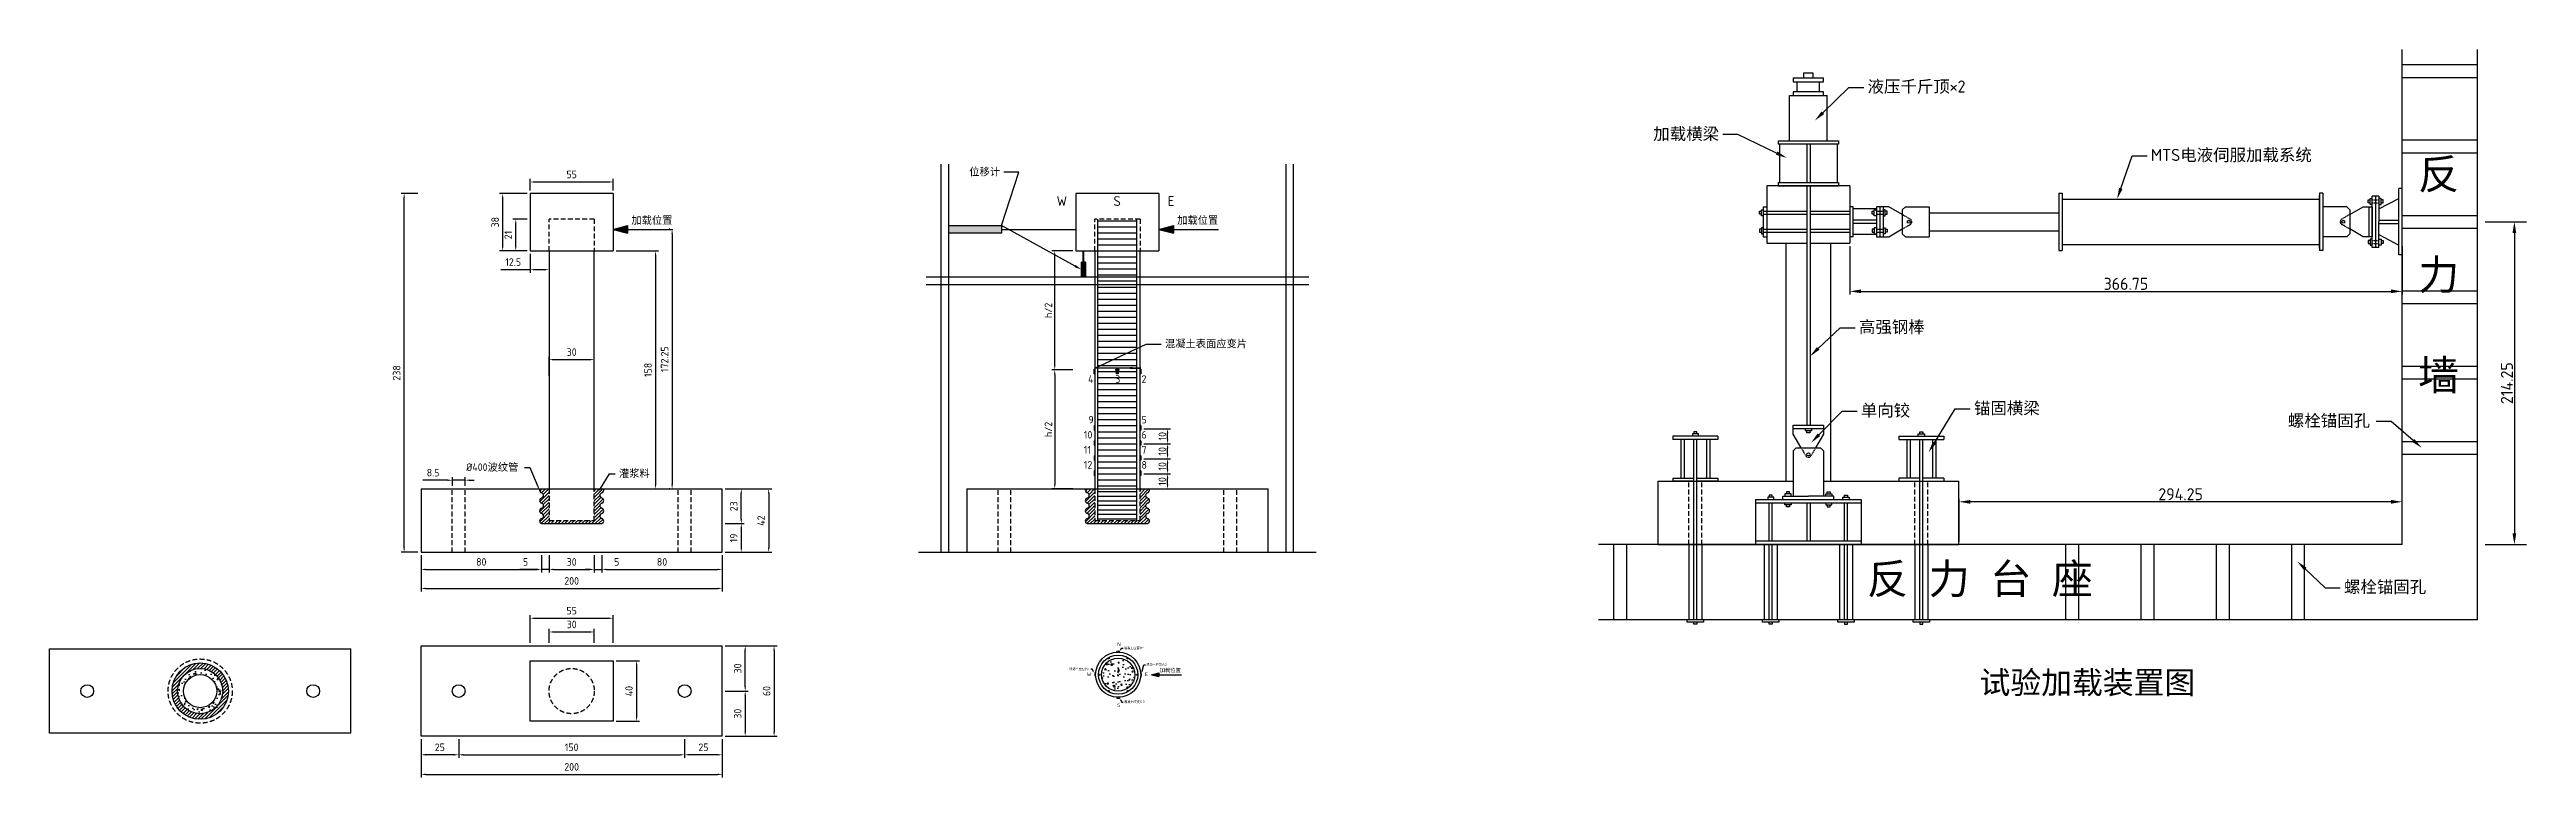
# Model space of a CAD drawing. Header units: millimetres. Extents: x 2537 to 35994, y -14212 to 3650.
# Drawn here: x 10868 to 27311, y -1180 to 3650 of the extents above; entities that cross this region are included whole.
import ezdxf
from ezdxf import colors
from ezdxf.entities.mleader import LeaderData, LeaderLine
from ezdxf.math import Vec2, Vec3

# ---------------------------------------------------------------- set-up
doc = ezdxf.new("R2010")
doc.units = ezdxf.units.MM
doc.linetypes.add('HIDDEN', pattern=[9.525, 6.35, -3.175])
doc.styles.get("Standard").update_dxf_attribs({"font": 'tssdeng.shx'})
doc.dimstyles.new('ISO-25', dxfattribs={"dimtxt": 50, "dimasz": 30, "dimexe": 20, "dimexo": 20, "dimgap": 10, "dimtad": 1, "dimlfac": 0.1, "dimdsep": 46, "dimtxsty": 'Standard', "dimcen": 30, "dimadec": 0, "dimazin": 0, "dimtfac": 1, "dimtmove": 0, "dimatfit": 3, "dimfxl": 0, "dimarcsym": 0})

msp = doc.modelspace()

# ---------------------------------------------------------------- texts
for s, width, insert, char_height, attachment_point in [('{\\fSimSun|b0|i0|c134|p2;反\\P\\P力\\P\\P墙}', 4.00675, (26591.537, 2922.986), 200, 1), ('W', 36.85645, (17622.812, 2676.856), 65, 3), ('S', 36.85645, (17930.972, 2676.856), 65, 1), ('E', 36.85645, (18291.103, 2676.856), 65, 1), ('{\\fSimSun|b0|i0|c134|p2;加载位置}', 355.83542, (14730.703, 2542.411), 50, 1), ('{\\fSimSun|b0|i0|c134|p2;加载位置}', 355.83542, (18353.471, 2542.411), 50, 1), ('4', 101.72646, (17762.675, 1487.687), 50, 1), ('3', 101.72646, (17942.439, 1487.687), 50, 1), ('2', 101.72646, (18117.007, 1487.687), 50, 1), ('9', 101.72646, (17764.434, 1218.648), 50, 1), ('5', 101.72646, (18117.007, 1218.648), 50, 1), ('10', 101.72646, (17734.234, 1118.648), 50, 1), ('11', 101.72646, (17734.234, 1018.648), 50, 1), ('7', 101.72646, (18117.007, 1018.648), 50, 1), ('6', 101.72646, (18117.007, 1118.648), 50, 1), ('12', 101.72646, (17734.234, 918.648), 50, 1), ('8', 101.72646, (18117.007, 918.648), 50, 1), ('{\\fSimSun|b0|i0|c134|p2;反 力 台 座}', 2223.11319, (22933.479, 237.577), 200, 1), ('N', 69.4525, (17955.065, -283.416), 25, 1), ('W', 36.85645, (17784.097, -482.922), 25, 3), ('E', 36.85645, (18139.903, -482.922), 25, 1), ('{\\fSimSun|b0|i0|c134|p2;加载位置}', 355.83542, (18238.016, -456.563), 25, 1), ('{\\fSimSun|b0|i0|c134|p2;试验加载装置图}', 1552.96928, (23680.146, -475.283), 150, 1), ('S', 69.4525, (17955.065, -713.334), 25, 7)]:
    msp.add_mtext_dynamic_manual_height_columns(s, width=width, gutter_width=12.5, heights=[0], dxfattribs=dict(insert=insert, char_height=char_height, attachment_point=attachment_point))

# ---------------------------------------------------------------- blocks, each defined once
blk = doc.blocks.new('*D12')
at = {"color": 0, "lineweight": -2, "transparency": 16777216}
for p, q in [((15354, 734), (15662, 734)), ((15642, 704), (15642, 344)), ((15354, 314), (15662, 314))]:
    blk.add_line(p, q, dxfattribs=at)
at = {"color": 0, "transparency": 16777216}
for points in [[(15637, 704), (15647, 704), (15642, 734)], [(15637, 344), (15647, 344), (15642, 314)]]:
    blk.add_solid(points, dxfattribs=at)
at = {"layer": 'Defpoints', "color": 0, "transparency": 16777216}
for p in [(15334, 734), (15334, 314), (15642, 314)]:
    blk.add_point(p, dxfattribs=at)
at = {"color": 0, "transparency": 16777216, "insert": (15592, 524), "char_height": 50, "attachment_point": 5, "rotation": 90}
blk.add_mtext('42', dxfattribs=at)
blk = doc.blocks.new('*D9')
at = {"color": 0, "lineweight": -2, "transparency": 16777216}
for p, q in [((15354, 504), (15480, 504)), ((15460, 474), (15460, 344)), ((15354, 314), (15480, 314))]:
    blk.add_line(p, q, dxfattribs=at)
at = {"color": 0, "transparency": 16777216}
for points in [[(15455, 474), (15465, 474), (15460, 504)], [(15455, 344), (15465, 344), (15460, 314)]]:
    blk.add_solid(points, dxfattribs=at)
at = {"layer": 'Defpoints', "color": 0, "transparency": 16777216}
for p in [(15334, 504), (15334, 314), (15460, 314)]:
    blk.add_point(p, dxfattribs=at)
at = {"color": 0, "transparency": 16777216, "insert": (15410, 409), "char_height": 50, "attachment_point": 5, "rotation": 90}
blk.add_mtext('19', dxfattribs=at)
blk = doc.blocks.new('*D10')
at = {"color": 0, "lineweight": -2, "transparency": 16777216}
for p, q in [((13334, 294), (13334, 180)), ((13364, 200), (14104, 200)), ((14134, 294), (14134, 180))]:
    blk.add_line(p, q, dxfattribs=at)
at = {"color": 0, "transparency": 16777216}
for points in [[(13364, 205), (13364, 195), (13334, 200)], [(14104, 205), (14104, 195), (14134, 200)]]:
    blk.add_solid(points, dxfattribs=at)
at = {"layer": 'Defpoints', "color": 0, "transparency": 16777216}
for p in [(13334, 314), (14134, 314), (14134, 200)]:
    blk.add_point(p, dxfattribs=at)
at = {"color": 0, "transparency": 16777216, "insert": (13734, 250), "char_height": 50, "attachment_point": 5}
blk.add_mtext('80', dxfattribs=at)
blk = doc.blocks.new('*D11')
at = {"color": 0, "lineweight": -2, "transparency": 16777216}
for p, q in [((14104, 200), (13990, 200)), ((14134, 294), (14134, 180)), ((14184, 200), (14134, 200)), ((14184, 294), (14184, 180)), ((14214, 200), (14244, 200))]:
    blk.add_line(p, q, dxfattribs=at)
at = {"color": 0, "transparency": 16777216}
for points in [[(14104, 205), (14104, 195), (14134, 200)], [(14214, 205), (14214, 195), (14184, 200)]]:
    blk.add_solid(points, dxfattribs=at)
at = {"layer": 'Defpoints', "color": 0, "transparency": 16777216}
for p in [(14134, 314), (14184, 314), (14184, 200)]:
    blk.add_point(p, dxfattribs=at)
at = {"color": 0, "transparency": 16777216, "insert": (14028, 250), "char_height": 50, "attachment_point": 5}
blk.add_mtext('5', dxfattribs=at)
blk = doc.blocks.new('*D4')
at = {"color": 0, "lineweight": -2, "transparency": 16777216}
for p, q in [((14184, 294), (14184, 180)), ((14214, 200), (14454, 200)), ((14484, 294), (14484, 180))]:
    blk.add_line(p, q, dxfattribs=at)
at = {"color": 0, "transparency": 16777216}
for points in [[(14214, 205), (14214, 195), (14184, 200)], [(14454, 205), (14454, 195), (14484, 200)]]:
    blk.add_solid(points, dxfattribs=at)
at = {"layer": 'Defpoints', "color": 0, "transparency": 16777216}
for p in [(14184, 314), (14484, 314), (14484, 200)]:
    blk.add_point(p, dxfattribs=at)
at = {"color": 0, "transparency": 16777216, "insert": (14334, 250), "char_height": 50, "attachment_point": 5}
blk.add_mtext('30', dxfattribs=at)
blk = doc.blocks.new('*D5')
at = {"color": 0, "lineweight": -2, "transparency": 16777216}
for p, q in [((14454, 200), (14424, 200)), ((14484, 294), (14484, 180)), ((14484, 200), (14534, 200)), ((14534, 294), (14534, 180)), ((14564, 200), (14671, 200))]:
    blk.add_line(p, q, dxfattribs=at)
at = {"color": 0, "transparency": 16777216}
for points in [[(14454, 205), (14454, 195), (14484, 200)], [(14564, 205), (14564, 195), (14534, 200)]]:
    blk.add_solid(points, dxfattribs=at)
at = {"layer": 'Defpoints', "color": 0, "transparency": 16777216}
for p in [(14484, 314), (14534, 314), (14534, 200)]:
    blk.add_point(p, dxfattribs=at)
at = {"color": 0, "transparency": 16777216, "insert": (14633, 250), "char_height": 50, "attachment_point": 5}
blk.add_mtext('5', dxfattribs=at)
blk = doc.blocks.new('*D7')
at = {"color": 0, "lineweight": -2, "transparency": 16777216}
for p, q in [((14534, 294), (14534, 180)), ((14564, 200), (15304, 200)), ((15334, 294), (15334, 180))]:
    blk.add_line(p, q, dxfattribs=at)
at = {"color": 0, "transparency": 16777216}
for points in [[(14564, 205), (14564, 195), (14534, 200)], [(15304, 205), (15304, 195), (15334, 200)]]:
    blk.add_solid(points, dxfattribs=at)
at = {"layer": 'Defpoints', "color": 0, "transparency": 16777216}
for p in [(14534, 314), (15334, 314), (15334, 200)]:
    blk.add_point(p, dxfattribs=at)
at = {"color": 0, "transparency": 16777216, "insert": (14934, 250), "char_height": 50, "attachment_point": 5}
blk.add_mtext('80', dxfattribs=at)
blk = doc.blocks.new('*D8')
at = {"color": 0, "lineweight": -2, "transparency": 16777216}
for p, q in [((13334, 294), (13334, 54)), ((15334, 294), (15334, 54)), ((13364, 74), (15304, 74))]:
    blk.add_line(p, q, dxfattribs=at)
at = {"color": 0, "transparency": 16777216}
for points in [[(13364, 79), (13364, 69), (13334, 74)], [(15304, 79), (15304, 69), (15334, 74)]]:
    blk.add_solid(points, dxfattribs=at)
at = {"layer": 'Defpoints', "color": 0, "transparency": 16777216}
for p in [(13334, 314), (15334, 314), (15334, 74)]:
    blk.add_point(p, dxfattribs=at)
at = {"color": 0, "transparency": 16777216, "insert": (14334, 124), "char_height": 50, "attachment_point": 5}
blk.add_mtext('200', dxfattribs=at)
blk = doc.blocks.new('*D6')
at = {"color": 0, "lineweight": -2, "transparency": 16777216}
for p, q in [((13512, 792), (13347, 792)), ((13542, 754), (13542, 812)), ((13627, 792), (13542, 792)), ((13627, 754), (13627, 812)), ((13657, 792), (13687, 792))]:
    blk.add_line(p, q, dxfattribs=at)
at = {"color": 0, "transparency": 16777216}
for points in [[(13512, 797), (13512, 787), (13542, 792)], [(13657, 797), (13657, 787), (13627, 792)]]:
    blk.add_solid(points, dxfattribs=at)
at = {"layer": 'Defpoints', "color": 0, "transparency": 16777216}
for p in [(13542, 734), (13627, 792), (13627, 734)]:
    blk.add_point(p, dxfattribs=at)
at = {"color": 0, "transparency": 16777216, "insert": (13414, 842), "char_height": 50, "attachment_point": 5}
blk.add_mtext('8.5', dxfattribs=at)
blk = doc.blocks.new('*D13')
at = {"color": 0, "lineweight": -2, "transparency": 16777216}
for p, q in [((14184, 1485), (14184, 1612)), ((14214, 1592), (14454, 1592)), ((14484, 1485), (14484, 1612))]:
    blk.add_line(p, q, dxfattribs=at)
at = {"color": 0, "transparency": 16777216}
for points in [[(14214, 1597), (14214, 1587), (14184, 1592)], [(14454, 1597), (14454, 1587), (14484, 1592)]]:
    blk.add_solid(points, dxfattribs=at)
at = {"layer": 'Defpoints', "color": 0, "transparency": 16777216}
for p in [(14484, 1592), (14184, 1465), (14484, 1465)]:
    blk.add_point(p, dxfattribs=at)
at = {"color": 0, "transparency": 16777216, "insert": (14334, 1642), "char_height": 50, "attachment_point": 5}
blk.add_mtext('30', dxfattribs=at)
blk = doc.blocks.new('*D17')
at = {"color": 0, "lineweight": -2, "transparency": 16777216}
for p, q in [((14059, 2714), (14059, 2791)), ((14089, 2771), (14579, 2771)), ((14609, 2714), (14609, 2791))]:
    blk.add_line(p, q, dxfattribs=at)
at = {"color": 0, "transparency": 16777216}
for points in [[(14089, 2776), (14089, 2766), (14059, 2771)], [(14579, 2776), (14579, 2766), (14609, 2771)]]:
    blk.add_solid(points, dxfattribs=at)
at = {"layer": 'Defpoints', "color": 0, "transparency": 16777216}
for p in [(14059, 2694), (14609, 2771), (14609, 2694)]:
    blk.add_point(p, dxfattribs=at)
at = {"color": 0, "transparency": 16777216, "insert": (14334, 2821), "char_height": 50, "attachment_point": 5}
blk.add_mtext('55', dxfattribs=at)
blk = doc.blocks.new('*D16')
at = {"color": 0, "lineweight": -2, "transparency": 16777216}
for p, q in [((14039, 2694), (13856, 2694)), ((13876, 2664), (13876, 2344)), ((14039, 2314), (13856, 2314))]:
    blk.add_line(p, q, dxfattribs=at)
at = {"color": 0, "transparency": 16777216}
for points in [[(13871, 2664), (13881, 2664), (13876, 2694)], [(13871, 2344), (13881, 2344), (13876, 2314)]]:
    blk.add_solid(points, dxfattribs=at)
at = {"layer": 'Defpoints', "color": 0, "transparency": 16777216}
for p in [(14059, 2694), (13876, 2314), (14059, 2314)]:
    blk.add_point(p, dxfattribs=at)
at = {"color": 0, "transparency": 16777216, "insert": (13826, 2504), "char_height": 50, "attachment_point": 5, "rotation": 90}
blk.add_mtext('38', dxfattribs=at)
blk = doc.blocks.new('*D15')
at = {"color": 0, "lineweight": -2, "transparency": 16777216}
for p, q in [((14039, 2524), (13943, 2524)), ((13963, 2344), (13963, 2494)), ((14039, 2314), (13943, 2314))]:
    blk.add_line(p, q, dxfattribs=at)
at = {"color": 0, "transparency": 16777216}
for points in [[(13958, 2494), (13968, 2494), (13963, 2524)], [(13958, 2344), (13968, 2344), (13963, 2314)]]:
    blk.add_solid(points, dxfattribs=at)
at = {"layer": 'Defpoints', "color": 0, "transparency": 16777216}
for p in [(13963, 2524), (14059, 2524), (14059, 2314)]:
    blk.add_point(p, dxfattribs=at)
at = {"color": 0, "transparency": 16777216, "insert": (13913, 2419), "char_height": 50, "attachment_point": 5, "rotation": 90}
blk.add_mtext('21', dxfattribs=at)
blk = doc.blocks.new('*D14')
at = {"color": 0, "lineweight": -2, "transparency": 16777216}
for p, q in [((14059, 2189), (13864, 2189)), ((14059, 2294), (14059, 2169)), ((14154, 2189), (14089, 2189)), ((14184, 2294), (14184, 2169))]:
    blk.add_line(p, q, dxfattribs=at)
at = {"color": 0, "transparency": 16777216}
for points in [[(14089, 2194), (14089, 2184), (14059, 2189)], [(14154, 2194), (14154, 2184), (14184, 2189)]]:
    blk.add_solid(points, dxfattribs=at)
at = {"layer": 'Defpoints', "color": 0, "transparency": 16777216}
for p in [(14059, 2314), (14184, 2314), (14059, 2189)]:
    blk.add_point(p, dxfattribs=at)
at = {"color": 0, "transparency": 16777216, "insert": (13946, 2239), "char_height": 50, "attachment_point": 5}
blk.add_mtext('12.5', dxfattribs=at)
blk = doc.blocks.new('*D22')
at = {"color": 0, "lineweight": -2, "transparency": 16777216}
for p, q in [((15084, -927), (15084, -1050)), ((15334, -927), (15334, -1050)), ((15304, -1030), (15114, -1030))]:
    blk.add_line(p, q, dxfattribs=at)
at = {"color": 0, "transparency": 16777216}
for points in [[(15114, -1025), (15114, -1035), (15084, -1030)], [(15304, -1025), (15304, -1035), (15334, -1030)]]:
    blk.add_solid(points, dxfattribs=at)
at = {"layer": 'Defpoints', "color": 0, "transparency": 16777216}
for p in [(15084, -907), (15334, -907), (15084, -1030)]:
    blk.add_point(p, dxfattribs=at)
at = {"color": 0, "transparency": 16777216, "insert": (15209, -980), "char_height": 50, "attachment_point": 5}
blk.add_mtext('25', dxfattribs=at)
blk = doc.blocks.new('*D23')
at = {"color": 0, "lineweight": -2, "transparency": 16777216}
for p, q in [((13334, -927), (13334, -1050)), ((13584, -927), (13584, -1050)), ((13554, -1030), (13364, -1030))]:
    blk.add_line(p, q, dxfattribs=at)
at = {"color": 0, "transparency": 16777216}
for points in [[(13364, -1025), (13364, -1035), (13334, -1030)], [(13554, -1025), (13554, -1035), (13584, -1030)]]:
    blk.add_solid(points, dxfattribs=at)
at = {"layer": 'Defpoints', "color": 0, "transparency": 16777216}
for p in [(13334, -907), (13584, -907), (13334, -1030)]:
    blk.add_point(p, dxfattribs=at)
at = {"color": 0, "transparency": 16777216, "insert": (13459, -980), "char_height": 50, "attachment_point": 5}
blk.add_mtext('25', dxfattribs=at)
blk = doc.blocks.new('*D19')
at = {"color": 0, "lineweight": -2, "transparency": 16777216}
for p, q in [((13334, -927), (13334, -1180)), ((15334, -927), (15334, -1180)), ((13364, -1160), (15304, -1160))]:
    blk.add_line(p, q, dxfattribs=at)
at = {"color": 0, "transparency": 16777216}
for points in [[(13364, -1155), (13364, -1165), (13334, -1160)], [(15304, -1155), (15304, -1165), (15334, -1160)]]:
    blk.add_solid(points, dxfattribs=at)
at = {"layer": 'Defpoints', "color": 0, "transparency": 16777216}
for p in [(13334, -907), (15334, -907), (15334, -1160)]:
    blk.add_point(p, dxfattribs=at)
at = {"color": 0, "transparency": 16777216, "insert": (14334, -1110), "char_height": 50, "attachment_point": 5}
blk.add_mtext('200', dxfattribs=at)
blk = doc.blocks.new('*D20')
at = {"color": 0, "lineweight": -2, "transparency": 16777216}
for p, q in [((15354, -307), (15698, -307)), ((15678, -337), (15678, -877)), ((15354, -907), (15698, -907))]:
    blk.add_line(p, q, dxfattribs=at)
at = {"color": 0, "transparency": 16777216}
for points in [[(15673, -337), (15683, -337), (15678, -307)], [(15673, -877), (15683, -877), (15678, -907)]]:
    blk.add_solid(points, dxfattribs=at)
at = {"layer": 'Defpoints', "color": 0, "transparency": 16777216}
for p in [(15334, -307), (15334, -907), (15678, -907)]:
    blk.add_point(p, dxfattribs=at)
at = {"color": 0, "transparency": 16777216, "insert": (15628, -607), "char_height": 50, "attachment_point": 5, "rotation": 90}
blk.add_mtext('60', dxfattribs=at)
blk = doc.blocks.new('*D25')
at = {"color": 0, "lineweight": -2, "transparency": 16777216}
for p, q in [((15354, -307), (15506, -307)), ((15486, -577), (15486, -337)), ((15354, -607), (15506, -607))]:
    blk.add_line(p, q, dxfattribs=at)
at = {"color": 0, "transparency": 16777216}
for points in [[(15481, -337), (15491, -337), (15486, -307)], [(15481, -577), (15491, -577), (15486, -607)]]:
    blk.add_solid(points, dxfattribs=at)
at = {"layer": 'Defpoints', "color": 0, "transparency": 16777216}
for p in [(15334, -307), (15486, -307), (15334, -607)]:
    blk.add_point(p, dxfattribs=at)
at = {"color": 0, "transparency": 16777216, "insert": (15436, -457), "char_height": 50, "attachment_point": 5, "rotation": 90}
blk.add_mtext('30', dxfattribs=at)
blk = doc.blocks.new('*D26')
at = {"color": 0, "lineweight": -2, "transparency": 16777216}
for p, q in [((15354, -607), (15506, -607)), ((15486, -637), (15486, -877)), ((15354, -907), (15506, -907))]:
    blk.add_line(p, q, dxfattribs=at)
at = {"color": 0, "transparency": 16777216}
for points in [[(15481, -637), (15491, -637), (15486, -607)], [(15481, -877), (15491, -877), (15486, -907)]]:
    blk.add_solid(points, dxfattribs=at)
at = {"layer": 'Defpoints', "color": 0, "transparency": 16777216}
for p in [(15334, -607), (15334, -907), (15486, -907)]:
    blk.add_point(p, dxfattribs=at)
at = {"color": 0, "transparency": 16777216, "insert": (15436, -757), "char_height": 50, "attachment_point": 5, "rotation": 90}
blk.add_mtext('30', dxfattribs=at)
blk = doc.blocks.new('*D21')
at = {"color": 0, "lineweight": -2, "transparency": 16777216}
for p, q in [((13584, -927), (13584, -1050)), ((15084, -927), (15084, -1050)), ((13614, -1030), (15054, -1030))]:
    blk.add_line(p, q, dxfattribs=at)
at = {"color": 0, "transparency": 16777216}
for points in [[(13614, -1025), (13614, -1035), (13584, -1030)], [(15054, -1025), (15054, -1035), (15084, -1030)]]:
    blk.add_solid(points, dxfattribs=at)
at = {"layer": 'Defpoints', "color": 0, "transparency": 16777216}
for p in [(13584, -907), (15084, -907), (15084, -1030)]:
    blk.add_point(p, dxfattribs=at)
at = {"color": 0, "transparency": 16777216, "insert": (14334, -980), "char_height": 50, "attachment_point": 5}
blk.add_mtext('150', dxfattribs=at)
blk = doc.blocks.new('*D24')
at = {"color": 0, "lineweight": -2, "transparency": 16777216}
for p, q in [((14059, -287), (14059, -104)), ((14089, -124), (14579, -124)), ((14609, -287), (14609, -104))]:
    blk.add_line(p, q, dxfattribs=at)
at = {"color": 0, "transparency": 16777216}
for points in [[(14089, -119), (14089, -129), (14059, -124)], [(14579, -119), (14579, -129), (14609, -124)]]:
    blk.add_solid(points, dxfattribs=at)
at = {"layer": 'Defpoints', "color": 0, "transparency": 16777216}
for p in [(14609, -124), (14059, -307), (14609, -307)]:
    blk.add_point(p, dxfattribs=at)
at = {"color": 0, "transparency": 16777216, "insert": (14334, -74), "char_height": 50, "attachment_point": 5}
blk.add_mtext('55', dxfattribs=at)
blk = doc.blocks.new('*D18')
at = {"color": 0, "lineweight": -2, "transparency": 16777216}
for p, q in [((14184, -287), (14184, -195)), ((14214, -215), (14454, -215)), ((14484, -287), (14484, -195))]:
    blk.add_line(p, q, dxfattribs=at)
at = {"color": 0, "transparency": 16777216}
for points in [[(14214, -210), (14214, -220), (14184, -215)], [(14454, -210), (14454, -220), (14484, -215)]]:
    blk.add_solid(points, dxfattribs=at)
at = {"layer": 'Defpoints', "color": 0, "transparency": 16777216}
for p in [(14184, -307), (14484, -215), (14484, -307)]:
    blk.add_point(p, dxfattribs=at)
at = {"color": 0, "transparency": 16777216, "insert": (14334, -165), "char_height": 50, "attachment_point": 5}
blk.add_mtext('30', dxfattribs=at)
blk = doc.blocks.new('*D27')
at = {"color": 0, "lineweight": -2, "transparency": 16777216}
for p, q in [((14629, -407), (14785, -407)), ((14765, -437), (14765, -777)), ((14629, -807), (14785, -807))]:
    blk.add_line(p, q, dxfattribs=at)
at = {"color": 0, "transparency": 16777216}
for points in [[(14760, -437), (14770, -437), (14765, -407)], [(14760, -777), (14770, -777), (14765, -807)]]:
    blk.add_solid(points, dxfattribs=at)
at = {"layer": 'Defpoints', "color": 0, "transparency": 16777216}
for p in [(14609, -407), (14609, -807), (14765, -807)]:
    blk.add_point(p, dxfattribs=at)
at = {"color": 0, "transparency": 16777216, "insert": (14715, -607), "char_height": 50, "attachment_point": 5, "rotation": 90}
blk.add_mtext('40', dxfattribs=at)
blk = doc.blocks.new('*D28')
at = {"color": 0, "lineweight": -2, "transparency": 16777216}
for p, q in [((14629, 2314), (14911, 2314)), ((14891, 2284), (14891, 764)), ((14629, 734), (14911, 734))]:
    blk.add_line(p, q, dxfattribs=at)
at = {"color": 0, "transparency": 16777216}
for points in [[(14886, 2284), (14896, 2284), (14891, 2314)], [(14886, 764), (14896, 764), (14891, 734)]]:
    blk.add_solid(points, dxfattribs=at)
at = {"layer": 'Defpoints', "color": 0, "transparency": 16777216}
for p in [(14609, 2314), (14609, 734), (14891, 734)]:
    blk.add_point(p, dxfattribs=at)
at = {"color": 0, "transparency": 16777216, "insert": (14841, 1524), "char_height": 50, "attachment_point": 5, "rotation": 90}
blk.add_mtext('158', dxfattribs=at)
blk = doc.blocks.new('*D38')
at = {"color": 0, "lineweight": -2, "transparency": 16777216}
for p, q in [((15354, 734), (15480, 734)), ((15460, 534), (15460, 704)), ((15354, 504), (15480, 504))]:
    blk.add_line(p, q, dxfattribs=at)
at = {"color": 0, "transparency": 16777216}
for points in [[(15455, 704), (15465, 704), (15460, 734)], [(15455, 534), (15465, 534), (15460, 504)]]:
    blk.add_solid(points, dxfattribs=at)
at = {"layer": 'Defpoints', "color": 0, "transparency": 16777216}
for p in [(15334, 734), (15460, 734), (15334, 504)]:
    blk.add_point(p, dxfattribs=at)
at = {"color": 0, "transparency": 16777216, "insert": (15410, 619), "char_height": 50, "attachment_point": 5, "rotation": 90}
blk.add_mtext('23', dxfattribs=at)
blk = doc.blocks.new('*D39')
at = {"color": 0, "lineweight": -2, "transparency": 16777216}
for p, q in [((13314, 2694), (13202, 2694)), ((13222, 344), (13222, 2664)), ((13314, 314), (13202, 314))]:
    blk.add_line(p, q, dxfattribs=at)
at = {"color": 0, "transparency": 16777216}
for points in [[(13217, 2664), (13227, 2664), (13222, 2694)], [(13217, 344), (13227, 344), (13222, 314)]]:
    blk.add_solid(points, dxfattribs=at)
at = {"layer": 'Defpoints', "color": 0, "transparency": 16777216}
for p in [(13222, 2694), (13334, 2694), (13334, 314)]:
    blk.add_point(p, dxfattribs=at)
at = {"color": 0, "transparency": 16777216, "insert": (13172, 1504), "char_height": 50, "attachment_point": 5, "rotation": 90}
blk.add_mtext('238', dxfattribs=at)
blk = doc.blocks.new('*D40')
at = {"color": 0, "lineweight": -2, "transparency": 16777216}
for p, q in [((14986, 2457), (14981, 2457)), ((15001, 2427), (15001, 764)), ((14986, 734), (14981, 734))]:
    blk.add_line(p, q, dxfattribs=at)
at = {"color": 0, "transparency": 16777216}
for points in [[(14996, 2427), (15006, 2427), (15001, 2457)], [(14996, 764), (15006, 764), (15001, 734)]]:
    blk.add_solid(points, dxfattribs=at)
at = {"layer": 'Defpoints', "color": 0, "transparency": 16777216}
for p in [(15006, 2457), (15001, 734), (15006, 734)]:
    blk.add_point(p, dxfattribs=at)
at = {"color": 0, "transparency": 16777216, "insert": (14951, 1595), "char_height": 50, "attachment_point": 5, "rotation": 90}
blk.add_mtext('172.25', dxfattribs=at)
blk = doc.blocks.new('*D41')
at = {"color": 0, "lineweight": -2, "transparency": 16777216}
for p, q in [((27036, 2507), (27311, 2507)), ((27231, 2432), (27231, 440)), ((27036, 365), (27311, 365))]:
    blk.add_line(p, q, dxfattribs=at)
at = {"color": 0, "transparency": 16777216}
for points in [[(27218, 2432), (27243, 2432), (27231, 2507)], [(27218, 440), (27243, 440), (27231, 365)]]:
    blk.add_solid(points, dxfattribs=at)
at = {"layer": 'Defpoints', "color": 0, "transparency": 16777216}
for p in [(26986, 2507), (26986, 365), (27231, 365)]:
    blk.add_point(p, dxfattribs=at)
at = {"color": 0, "transparency": 16777216, "insert": (27181, 1436), "char_height": 80, "attachment_point": 5, "rotation": 90}
blk.add_mtext('214.25', dxfattribs=at)
blk = doc.blocks.new('*D42')
at = {"color": 0, "lineweight": -2, "transparency": 16777216}
for p, q in [((23544, 385), (23544, 669)), ((26486, 385), (26486, 669)), ((26411, 649), (23619, 649))]:
    blk.add_line(p, q, dxfattribs=at)
at = {"color": 0, "transparency": 16777216}
for points in [[(23619, 661), (23619, 636), (23544, 649)], [(26411, 661), (26411, 636), (26486, 649)]]:
    blk.add_solid(points, dxfattribs=at)
at = {"layer": 'Defpoints', "color": 0, "transparency": 16777216}
for p in [(23544, 649), (23544, 365), (26486, 365)]:
    blk.add_point(p, dxfattribs=at)
at = {"color": 0, "transparency": 16777216, "insert": (25015, 699), "char_height": 80, "attachment_point": 5}
blk.add_mtext('294.25', dxfattribs=at)
blk = doc.blocks.new('*D43')
at = {"color": 0, "lineweight": -2, "transparency": 16777216}
for p, q in [((22819, 2345), (22819, 2025)), ((26486, 2345), (26486, 2025)), ((22894, 2045), (26411, 2045))]:
    blk.add_line(p, q, dxfattribs=at)
at = {"color": 0, "transparency": 16777216}
for points in [[(22894, 2058), (22894, 2033), (22819, 2045)], [(26411, 2058), (26411, 2033), (26486, 2045)]]:
    blk.add_solid(points, dxfattribs=at)
at = {"layer": 'Defpoints', "color": 0, "transparency": 16777216}
for p in [(22819, 2365), (26486, 2365), (26486, 2045)]:
    blk.add_point(p, dxfattribs=at)
at = {"color": 0, "transparency": 16777216, "insert": (24652, 2095), "char_height": 80, "attachment_point": 5}
blk.add_mtext('366.75', dxfattribs=at)
blk = doc.blocks.new('*D44')
at = {"color": 0, "lineweight": -2, "transparency": 16777216}
for p, q in [((17662, 2314), (17521, 2314)), ((17541, 1554), (17541, 2284)), ((17662, 1524), (17521, 1524))]:
    blk.add_line(p, q, dxfattribs=at)
at = {"color": 0, "transparency": 16777216}
for points in [[(17536, 2284), (17546, 2284), (17541, 2314)], [(17536, 1554), (17546, 1554), (17541, 1524)]]:
    blk.add_solid(points, dxfattribs=at)
at = {"layer": 'Defpoints', "color": 0, "transparency": 16777216}
for p in [(17541, 2314), (17682, 2314), (17682, 1524)]:
    blk.add_point(p, dxfattribs=at)
at = {"color": 0, "transparency": 16777216, "insert": (17499, 1919), "char_height": 50, "attachment_point": 5, "rotation": 90}
blk.add_mtext('h/2', dxfattribs=at)
blk = doc.blocks.new('*D45')
at = {"color": 0, "lineweight": -2, "transparency": 16777216}
for p, q in [((17662, 1524), (17521, 1524)), ((17541, 1494), (17541, 764)), ((17662, 734), (17521, 734))]:
    blk.add_line(p, q, dxfattribs=at)
at = {"color": 0, "transparency": 16777216}
for points in [[(17536, 1494), (17546, 1494), (17541, 1524)], [(17536, 764), (17546, 764), (17541, 734)]]:
    blk.add_solid(points, dxfattribs=at)
at = {"layer": 'Defpoints', "color": 0, "transparency": 16777216}
for p in [(17682, 1524), (17541, 734), (17682, 734)]:
    blk.add_point(p, dxfattribs=at)
at = {"color": 0, "transparency": 16777216, "insert": (17499, 1129), "char_height": 50, "attachment_point": 5, "rotation": 90}
blk.add_mtext('h/2', dxfattribs=at)
blk = doc.blocks.new('*U46')
blk.add_circle((0, 0), 4)
blk = doc.blocks.new('*U47')
at = {"color": 0, "linetype": 'ByBlock', "lineweight": -2, "transparency": 16777216}
for p, rotation in [((3567, 1812), 180), ((3630, 1921), 119.9999999999999), ((3756, 1921), 59.99999999999997), ((3630, 1703), 239.9999999999999), ((3756, 1703), 299.9999999999998)]:
    blk.add_blockref('*U46', p, dxfattribs=dict(at, rotation=rotation))
blk.add_blockref('*U46', (3819, 1812), dxfattribs=at)
blk = doc.blocks.new('*D48')
at = {"color": 0, "lineweight": -2, "transparency": 16777216}
for p, q in [((18132, 834), (18310, 834)), ((18240, 734), (18310, 734)), ((18290, 764), (18290, 804))]:
    blk.add_line(p, q, dxfattribs=at)
at = {"color": 0, "transparency": 16777216}
for points in [[(18285, 804), (18295, 804), (18290, 834)], [(18285, 764), (18295, 764), (18290, 734)]]:
    blk.add_solid(points, dxfattribs=at)
at = {"layer": 'Defpoints', "color": 0, "transparency": 16777216}
for p in [(18112, 834), (18290, 834), (18220, 734)]:
    blk.add_point(p, dxfattribs=at)
at = {"color": 0, "transparency": 16777216, "insert": (18255, 784), "char_height": 50, "attachment_point": 5, "rotation": 90}
blk.add_mtext('10', dxfattribs=at)
blk = doc.blocks.new('*D49')
at = {"color": 0, "lineweight": -2, "transparency": 16777216}
for p, q in [((18132, 934), (18310, 934)), ((18132, 834), (18310, 834)), ((18290, 864), (18290, 904))]:
    blk.add_line(p, q, dxfattribs=at)
at = {"color": 0, "transparency": 16777216}
for points in [[(18285, 904), (18295, 904), (18290, 934)], [(18285, 864), (18295, 864), (18290, 834)]]:
    blk.add_solid(points, dxfattribs=at)
at = {"layer": 'Defpoints', "color": 0, "transparency": 16777216}
for p in [(18112, 934), (18112, 834), (18290, 934)]:
    blk.add_point(p, dxfattribs=at)
at = {"color": 0, "transparency": 16777216, "insert": (18255, 884), "char_height": 50, "attachment_point": 5, "rotation": 90}
blk.add_mtext('10', dxfattribs=at)
blk = doc.blocks.new('*D50')
at = {"color": 0, "lineweight": -2, "transparency": 16777216}
for p, q in [((18132, 1034), (18310, 1034)), ((18290, 964), (18290, 1004)), ((18132, 934), (18310, 934))]:
    blk.add_line(p, q, dxfattribs=at)
at = {"color": 0, "transparency": 16777216}
for points in [[(18285, 1004), (18295, 1004), (18290, 1034)], [(18285, 964), (18295, 964), (18290, 934)]]:
    blk.add_solid(points, dxfattribs=at)
at = {"layer": 'Defpoints', "color": 0, "transparency": 16777216}
for p in [(18112, 1034), (18290, 1034), (18112, 934)]:
    blk.add_point(p, dxfattribs=at)
at = {"color": 0, "transparency": 16777216, "insert": (18255, 984), "char_height": 50, "attachment_point": 5, "rotation": 90}
blk.add_mtext('10', dxfattribs=at)
blk = doc.blocks.new('*D51')
at = {"color": 0, "lineweight": -2, "transparency": 16777216}
for p, q in [((18132, 1134), (18310, 1134)), ((18240, 1034), (18310, 1034)), ((18290, 1064), (18290, 1104))]:
    blk.add_line(p, q, dxfattribs=at)
at = {"color": 0, "transparency": 16777216}
for points in [[(18285, 1104), (18295, 1104), (18290, 1134)], [(18285, 1064), (18295, 1064), (18290, 1034)]]:
    blk.add_solid(points, dxfattribs=at)
at = {"layer": 'Defpoints', "color": 0, "transparency": 16777216}
for p in [(18112, 1134), (18220, 1034), (18290, 1134)]:
    blk.add_point(p, dxfattribs=at)
at = {"color": 0, "transparency": 16777216, "insert": (18255, 1084), "char_height": 50, "attachment_point": 5, "rotation": 90}
blk.add_mtext('10', dxfattribs=at)

# ---------------------------------------------------------------- dimensions: what is measured, and where the dimension line sits
for base, p1, p2, override, picture, middle in [((14609.19, 2770.829), (14059.19, 2694.002), (14609.19, 2694.002), {"dimgap": 25}, '*D17', (14334.19, 2820.829)), ((26486.212, 2045.251), (22818.712, 2364.596), (26486.212, 2364.596), {"dimtxt": 80, "dimasz": 75}, '*D43', (24652.462, 2095.251)), ((14484.19, 1592.334), (14184.19, 1464.596), (14484.19, 1464.596), {"dimgap": 25}, '*D13', (14334.19, 1642.334)), ((23543.712, 648.579), (26486.212, 364.596), (23543.712, 364.596), {"dimtxt": 80, "dimasz": 75}, '*D42', (25014.962, 698.579)), ((14134.19, 199.895), (13334.19, 314.002), (14134.19, 314.002), {"dimgap": 25}, '*D10', (13734.19, 249.895)), ((15334.19, 74.039), (13334.19, 314.002), (15334.19, 314.002), {"dimgap": 25}, '*D8', (14334.19, 124.039)), ((14484.19, 199.895), (14184.19, 314.002), (14484.19, 314.002), {"dimgap": 25}, '*D4', (14334.19, 249.895)), ((14534.19, 199.895), (14484.19, 314.002), (14534.19, 314.002), {"dimgap": 25}, '*D5', (14632.651, 249.895)), ((15334.19, 199.895), (14534.19, 314.002), (15334.19, 314.002), {"dimgap": 25}, '*D7', (14934.19, 249.895)), ((14609.19, -124.054), (14059.19, -307.254), (14609.19, -307.254), {"dimgap": 25}, '*D24', (14334.19, -74.054)), ((14484.19, -215.185), (14184.19, -307.254), (14484.19, -307.254), {"dimgap": 25}, '*D18', (14334.19, -165.185)), ((13334.19, -1030.294), (13584.19, -907.254), (13334.19, -907.254), {"dimgap": 25}, '*D23', (13459.19, -980.294)), ((15334.19, -1160.205), (13334.19, -907.254), (15334.19, -907.254), {"dimgap": 25}, '*D19', (14334.19, -1110.205)), ((15084.19, -1030.294), (13584.19, -907.254), (15084.19, -907.254), {"dimgap": 25}, '*D21', (14334.19, -980.294)), ((15084.19, -1030.294), (15334.19, -907.254), (15084.19, -907.254), {"dimgap": 25}, '*D22', (15209.19, -980.294))]:
    dim = msp.add_linear_dim(base=base, p1=p1, p2=p2, dimstyle='ISO-25', override=override)
    dim.commit()
    dim.dimension.update_dxf_attribs({"geometry": picture, "text_midpoint": middle})
for base, p1, p2, angle, override, picture, middle in [((13221.96, 2694.002), (13334.19, 314.002), (13334.19, 2694.002), 90, {"dimgap": 25}, '*D39', (13171.96, 1504.002)), ((13875.512, 2314.002), (14059.19, 2694.002), (14059.19, 2314.002), 90, {"dimgap": 25}, '*D16', (13825.512, 2504.002)), ((13962.696, 2524.002), (14059.19, 2314.002), (14059.19, 2524.002), 90, {"dimgap": 25}, '*D15', (13912.696, 2419.002)), ((27230.85, 364.596), (26986.212, 2507.096), (26986.212, 364.596), 90, {"dimtxt": 80, "dimasz": 75, "dimexe": 80, "dimexo": 50}, '*D41', (27180.85, 1435.846)), ((14059.19, 2189.117), (14184.19, 2314.002), (14059.19, 2314.002), 180, {"dimgap": 25}, '*D14', (13946.497, 2239.117)), ((14891.089, 734.002), (14609.19, 2314.002), (14609.19, 734.002), 90, {"dimgap": 25}, '*D28', (14841.089, 1524.002)), ((15000.971, 734.002), (15005.782, 2456.502), (15005.782, 734.002), 90, {"dimgap": 25}, '*D40', (14950.971, 1595.252)), ((15642.159, 314.002), (15334.19, 734.002), (15334.19, 314.002), 90, {"dimgap": 25}, '*D12', (15592.159, 524.002)), ((15460.195, 734.002), (15334.19, 504.002), (15334.19, 734.002), 90, {"dimgap": 25}, '*D38', (15410.195, 619.002)), ((15460.195, 314.002), (15334.19, 504.002), (15334.19, 314.002), 90, {"dimgap": 25}, '*D9', (15410.195, 409.002)), ((15677.876, -907.254), (15334.19, -307.254), (15334.19, -907.254), 90, {"dimgap": 25}, '*D20', (15627.876, -607.254)), ((15485.901, -307.254), (15334.19, -607.254), (15334.19, -307.254), 90, {"dimgap": 25}, '*D25', (15435.901, -457.254)), ((14765.447, -807.254), (14609.19, -407.254), (14609.19, -807.254), 90, {"dimgap": 25}, '*D27', (14715.447, -607.254)), ((15485.901, -907.254), (15334.19, -607.254), (15334.19, -907.254), 90, {"dimgap": 25}, '*D26', (15435.901, -757.254))]:
    dim = msp.add_linear_dim(base=base, p1=p1, p2=p2, angle=angle, dimstyle='ISO-25', override=override)
    dim.commit()
    dim.dimension.update_dxf_attribs({"geometry": picture, "text_midpoint": middle})
for base, p2, picture, middle in [((17541.051, 2314.002), (17681.958, 2314.002), '*D44', (17499.321, 1919.002)), ((17541.051, 734.002), (17681.958, 734.002), '*D45', (17499.321, 1129.002))]:
    dim = msp.add_linear_dim(base=base, p1=(17681.958, 1524.002), p2=p2, angle=90, text='h/2', dimstyle='ISO-25')
    dim.commit()
    dim.dimension.update_dxf_attribs({"geometry": picture, "text_midpoint": middle})
for base, p1, p2, picture, middle in [((18290.392, 1134.002), (18220.129, 1034.002), (18111.958, 1134.002), '*D51', (18255.392, 1084.002)), ((18290.392, 1034.002), (18111.958, 934.002), (18111.958, 1034.002), '*D50', (18255.392, 984.002)), ((18290.392, 934.002), (18111.958, 834.002), (18111.958, 934.002), '*D49', (18255.392, 884.002)), ((18290.392, 834.002), (18220.129, 734.002), (18111.958, 834.002), '*D48', (18255.392, 784.002))]:
    dim = msp.add_linear_dim(base=base, p1=p1, p2=p2, angle=90, dimstyle='ISO-25')
    dim.commit()
    dim.dimension.update_dxf_attribs({"geometry": picture, "text_midpoint": middle})
for base, p1, p2, picture, middle in [((13626.69, 791.581), (13541.69, 734.002), (13626.69, 734.002), '*D6', (13414.382, 791.581)), ((14184.19, 199.895), (14134.19, 314.002), (14184.19, 314.002), '*D11', (14028.463, 199.895))]:
    dim = msp.add_linear_dim(base=base, p1=p1, p2=p2, dimstyle='ISO-25', override={"dimgap": 25})
    dim.commit()
    dim.dimension.update_dxf_attribs({"geometry": picture, "text_midpoint": middle, "dimtype": 160})

# ---------------------------------------------------------------- hatches: boundary and pattern name
h = msp.add_hatch(color=256)
h.dxf.hatch_style = 1
h.paths.add_polyline_path([(14705.782, 2482.384), (14609.19, 2456.502), (14705.782, 2430.62)])
h = msp.add_hatch(color=256)
h.dxf.hatch_style = 1
h.paths.add_polyline_path([(17186.958, 2481.502), (16836.958, 2481.502), (16836.958, 2431.502), (17186.958, 2431.502)])
h = msp.add_hatch(color=256)
h.dxf.hatch_style = 1
h.paths.add_polyline_path([(18328.55, 2482.384), (18231.958, 2456.502), (18328.55, 2430.62)])
h = msp.add_hatch(color=256)
h.dxf.hatch_style = 1
h.paths.add_polyline_path([(17744.458, 2239.002), (17719.458, 2239.002), (17719.458, 2139.002), (17744.458, 2139.002)])
h = msp.add_hatch(color=256)
h.dxf.hatch_style = 1
h.paths.add_polyline_path([(17806.958, 1529.002), (17801.958, 1529.002), (17801.958, 1519.002), (17801.958, 1499.002), (17806.958, 1499.002)])
h.paths.add_polyline_path([(18111.958, 1529.002), (18106.958, 1529.002), (18106.958, 1499.002), (18111.958, 1499.002)])
h.paths.add_polyline_path([(17806.958, 1154.002), (17801.958, 1154.002), (17801.958, 1124.002), (17806.958, 1124.002)])
h.paths.add_polyline_path([(17806.958, 1054.002), (17801.958, 1054.002), (17801.958, 1024.002), (17806.958, 1024.002)])
h.paths.add_polyline_path([(17806.958, 954.002), (17801.958, 954.002), (17801.958, 924.002), (17806.958, 924.002)])
h.paths.add_polyline_path([(17806.958, 854.002), (17801.958, 854.002), (17801.958, 824.002), (17806.958, 824.002)])
h.paths.add_polyline_path([(18111.958, 854.002), (18106.958, 854.002), (18106.958, 824.002), (18111.958, 824.002)])
h.paths.add_polyline_path([(18111.958, 954.002), (18106.958, 954.002), (18106.958, 924.002), (18111.958, 924.002)])
h.paths.add_polyline_path([(18111.958, 1054.002), (18106.958, 1054.002), (18106.958, 1024.002), (18111.958, 1024.002)])
h.paths.add_polyline_path([(18111.958, 1154.002), (18106.958, 1154.002), (18106.958, 1124.002), (18111.958, 1124.002)])
h = msp.add_hatch(color=256)
h.dxf.hatch_style = 1
h.paths.add_polyline_path([(17966.958, 1529.002), (17946.958, 1529.002), (17946.958, 1519.002), (17966.958, 1519.002)])
h.paths.add_polyline_path([(17961.958, 1519.002), (17951.958, 1519.002), (17951.958, 1514.002), (17961.958, 1514.002)])
h.paths.add_polyline_path([(17961.958, 1514.002), (17951.958, 1514.002), (17951.958, 1499.002), (17961.958, 1499.002)])
h = msp.add_hatch()
h.set_pattern_fill('ANSI31', color=256, scale=5)
h.paths.add_polyline_path([(14134.19, 674.002, 0.764705882), (14134.19, 640.002, -0.764705882), (14134.19, 606.002, 0.764705882), (14134.19, 572.002, -0.764705882), (14134.19, 538.002, 0.764705882), (14134.19, 504.002), (14534.19, 504.002, 0.764705882), (14534.19, 538.002, -0.764705882), (14534.19, 572.002, 0.764705882), (14534.19, 606.002, -0.764705882), (14534.19, 640.002, 0.764705882), (14534.19, 674.002, -0.764705882), (14534.19, 708.002, 0.496054365), (14544.717, 734.002), (14484.19, 734.002), (14484.19, 524.002), (14184.19, 524.002), (14184.19, 734.002), (14123.662, 734.002, 0.496054365), (14134.19, 708.002, -0.764705882)])
h = msp.add_hatch()
h.set_pattern_fill('ANSI31', color=256, scale=5)
h.set_pattern_definition([(45, (3622.768, 0), (-11.22532, 11.22532), [])])
h.paths.add_polyline_path([(17756.958, 674.002, 0.764705882), (17756.958, 640.002, -0.764705882), (17756.958, 606.002, 0.764705882), (17756.958, 572.002, -0.764705882), (17756.958, 538.002, 0.764705882), (17756.958, 504.002), (18156.958, 504.002, 0.764705882), (18156.958, 538.002, -0.764705882), (18156.958, 572.002, 0.764705882), (18156.958, 606.002, -0.764705882), (18156.958, 640.002, 0.764705882), (18156.958, 674.002, -0.764705882), (18156.958, 708.002, 0.496054365), (18167.485, 734.002), (18106.958, 734.002), (18106.958, 524.002), (17806.958, 524.002), (17806.958, 734.002), (17746.43, 734.002, 0.496054365), (17756.958, 708.002, -0.764705882)])
h = msp.add_hatch()
h.set_pattern_fill('AR-CONC', color=256, scale=5)
h.set_pattern_definition([(50, (2713.8, 91.4), (910.923, -79.695), [95.25, -1047.75]), (355, (2713.8, 91.4), (-176.22, 955.28), [76.2, -838.2]), (100.451, (2789.7, 84.7), (734.71, 875.59), [80.95, -890.45]), (46.184, (2713.8, 345.4), (1355.4, -210.21), [142.87, -1571.62]), (96.636, (2826.7, 327.9), (1187.02, 1237.13), [121.43, -1335.68]), (351.184, (2713.8, 345.4), (1187.02, 1237.13), [114.3, -1257.3]), (21, (2840.8, 281.9), (758.07, -511.326), [95.25, -1047.75]), (326, (2840.8, 281.9), (309.01, 920.94), [76.2, -838.2]), (71.451, (2904, 239.3), (1067.08, 409.61), [80.95, -890.45]), (37.5, (2713.8, 91.38), (15.443, 422.775), [0, -828.04, 0, -850.9, 0, -841.375]), (7.5, (2713.8, 91.4), (334.098, 500.903), [0, -485.14, 0, -808.99, 0, -320.675]), (327.5, (2430.6, 91.38), (677.953, -28.644), [0, -317.5, 0, -990.6, 0, -1314.45]), (317.5, (2303.6, 91.4), (740.646, 127.132), [0, -412.75, 0, -657.86, 0, -933.45])])
h.paths.add_polyline_path([(11671.396, -607.254, 1), (12045.396, -607.254, 1)])
h.paths.add_polyline_path([(12008.396, -607.254, -1), (11708.396, -607.254, -1)], flags=16)
h.paths.add_polyline_path([(11968.396, -607.254, -1), (11748.396, -607.254, -1)], flags=0)
h.paths.add_polyline_path([(11748.396, -607.254, 1), (11968.396, -607.254, 1)], flags=0)
h = msp.add_hatch()
h.set_pattern_fill('ANSI31', color=256, scale=5)
h.set_pattern_definition([(45, (2723.4, 91.378), (-11.22532, 11.22532), [])])
h.paths.add_polyline_path([(11680.999, -607.254, 1), (12054.999, -607.254, 1)])
h.paths.add_polyline_path([(12017.999, -607.254, -1), (11717.999, -607.254, -1)], flags=16)
h.paths.add_polyline_path([(11977.999, -607.254, -1), (11757.999, -607.254, -1)], flags=0)
h = msp.add_hatch()
h.set_pattern_fill('AR-CONC', color=256, scale=0.5)
h.set_pattern_definition([(50, (2723.4, 91.38), (91.09233, -7.96954), [9.525, -104.775]), (355, (2723.4, 91.38), (-17.6217, 95.5284), [7.62, -83.8203]), (100.4514, (2730.99, 90.71), (73.4706, 87.5589), [8.095, -89.0451]), (46.1842, (2723.4, 116.78), (135.5395, -21.0212), [14.2875, -157.1625]), (96.6356, (2734.7, 115.03), (118.702, 123.713), [12.1425, -133.5678]), (351.1842, (2723.4, 116.78), (118.702, 123.713), [11.43, -125.7299]), (21, (2736.1, 110.43), (75.8072, -51.1326), [9.525, -104.775]), (326, (2736.1, 110.43), (30.901, 92.094), [7.62, -83.82]), (71.4514, (2742.42, 106.17), (106.7082, 40.9614), [8.095, -89.045]), (37.5, (2723.4, 91.38), (1.5443, 42.27752), [0, -82.804, 0, -85.09, 0, -84.1375]), (7.5, (2723.4, 91.38), (33.40983, 50.09029), [0, -48.514, 0, -80.899, 0, -32.0675]), (327.5, (2695.08, 91.38), (67.7953, -2.86437), [0, -31.75, 0, -99.06, 0, -131.445]), (317.5, (2682.38, 91.38), (74.0646, 12.71325), [0, -41.275, 0, -65.786, 0, -93.345])])
h.paths.add_polyline_path([(11757.999, -607.254, 1), (11977.999, -607.254, 1)], flags=17)
edge = h.paths.add_edge_path()
edge.add_arc((11867.999, -607.254), 150, 0, 360)
h = msp.add_hatch(color=256)
h.dxf.hatch_style = 1
h.paths.add_polyline_path([(17969.85, -648.169, -0.026185922), (17954.15, -648.169), (17953.888, -653.162, 0.026185922), (17970.112, -653.162)])
h.paths.add_polyline_path([(17812.205, -490.524), (17807.212, -490.263, 0.026185922), (17807.212, -506.487), (17812.205, -506.225, -0.013090717), (17812, -498.375, -0.013090717)])
h.paths.add_polyline_path([(17970.112, -343.587, 0.026185922), (17953.888, -343.587), (17954.15, -348.58, -0.026185922), (17969.85, -348.58)])
h.paths.add_polyline_path([(18116.787, -490.263), (18111.794, -490.524, -0.013090717), (18112, -498.375, -0.013090717), (18111.794, -506.225), (18116.787, -506.487, 0.026185922)])
h = msp.add_hatch(color=256)
h.dxf.hatch_style = 1
h.paths.add_polyline_path([(18092, -498.375, 1), (18084, -498.375, 1)])
h.paths.add_polyline_path([(18029, -389.255, 1), (18021, -389.255, 1)])
h.paths.add_polyline_path([(17895, -389.255, 1), (17903, -389.255, 1)])
h.paths.add_polyline_path([(17832, -498.375, 1), (17840, -498.375, 1)])
h.paths.add_polyline_path([(17903, -607.494, 1), (17895, -607.494, 1)])
h.paths.add_polyline_path([(18021, -607.494, 1), (18029, -607.494, 1)])
h = msp.add_hatch()
h.set_pattern_fill('AR-CONC', color=256, scale=0.5)
h.set_pattern_definition([(50, (14268.76, -2310.486), (91.0923, -7.9695), [9.525, -104.775]), (355, (14268.76, -2310.49), (-17.6217, 95.5284), [7.62, -83.8203]), (100.4514, (14276.35, -2311.15), (73.4706, 87.5589), [8.095, -89.0451]), (46.1842, (14268.76, -2285.09), (135.5395, -21.0212), [14.2875, -157.1625]), (96.6356, (14280.05, -2286.84), (118.702, 123.713), [12.1425, -133.568]), (351.184, (14268.76, -2285.09), (118.702, 123.713), [11.43, -125.73]), (21, (14281.46, -2291.436), (75.8072, -51.1326), [9.525, -104.775]), (326, (14281.46, -2291.44), (30.901, 92.094), [7.62, -83.82]), (71.4514, (14287.775, -2295.7), (106.7082, 40.9614), [8.095, -89.045]), (37.5, (14268.758, -2310.486), (1.5443, 42.27752), [0, -82.804, 0, -85.09, 0, -84.1375]), (7.5, (14268.76, -2310.486), (33.40983, 50.0903), [0, -48.514, 0, -80.899, 0, -32.0675]), (327.5, (14240.437, -2310.486), (67.7953, -2.86437), [0, -31.75, 0, -99.06, 0, -131.445]), (317.5, (14227.74, -2310.486), (74.0646, 12.71325), [0, -41.275, 0, -65.786, 0, -93.345])])
h.paths.add_polyline_path([(17852, -498.375, 1), (18072, -498.375, 1)])
h = msp.add_hatch(color=256)
h.dxf.hatch_style = 1
h.paths.add_polyline_path([(18231.438, -511.316), (18231.438, -485.434), (18183.142, -498.375)])

# ---------------------------------------------------------------- linework, layer by layer
for p, q in [((26486.212, 364.596), (26486.212, 3649.596)), ((26986.212, -135.404), (26986.212, 3649.596)), ((22643.712, 3459.596), (22443.712, 3459.596)), ((22443.712, 3459.596), (22443.712, 3434.596)), ((22513.712, 3494.596), (22573.712, 3494.596)), ((22513.712, 3459.596), (22513.712, 3494.596)), ((22573.712, 3459.596), (22513.712, 3459.596)), ((22573.712, 3494.596), (22573.712, 3459.596)), ((22643.712, 3434.596), (22643.712, 3459.596)), ((22418.712, 3044.596), (22418.712, 3344.596)), ((22418.712, 3344.596), (22668.712, 3344.596)), ((22443.712, 3434.596), (22643.712, 3434.596)), ((22643.712, 3369.596), (22443.712, 3369.596)), ((22443.712, 3369.596), (22443.712, 3344.596)), ((22443.712, 3344.596), (22643.712, 3344.596)), ((22468.712, 3369.596), (22468.712, 3434.596)), ((22618.712, 3369.596), (22618.712, 3434.596)), ((22643.712, 3344.596), (22643.712, 3369.596)), ((22668.712, 3044.596), (22668.712, 3344.596)), ((22343.712, 3044.596), (22743.712, 3044.596)), ((22343.712, 3044.596), (22343.712, 3022.596)), ((22743.712, 3022.596), (22343.712, 3022.596)), ((22352.712, 3022.596), (22352.712, 2766.596)), ((22418.712, 3044.596), (22668.712, 3044.596)), ((22532.712, 3022.596), (22532.712, 2766.596)), ((22554.712, 3022.596), (22554.712, 2766.596)), ((22734.712, 3022.596), (22734.712, 2766.596)), ((22743.712, 3044.596), (22743.712, 3022.596)), ((16786.958, 314.002), (16786.958, 2888.546)), ((16836.958, 314.002), (16836.958, 2888.546)), ((19076.958, 314.002), (19076.958, 2888.546)), ((19126.958, 314.002), (19126.958, 2888.546)), ((14609.19, 2694.002), (14059.19, 2694.002)), ((14059.19, 2694.002), (14059.19, 2314.002)), ((14609.19, 2694.002), (14609.19, 2314.002)), ((18231.958, 2694.002), (17681.958, 2694.002)), ((17681.958, 2694.002), (17681.958, 2314.002)), ((18231.958, 2694.002), (18231.958, 2314.002)), ((22818.712, 2744.596), (22268.712, 2744.596)), ((22268.712, 2744.596), (22268.712, 2364.596)), ((22343.712, 2766.596), (22743.712, 2766.596)), ((22343.712, 2766.596), (22343.712, 2744.596)), ((22343.712, 2764.596), (22343.712, 2744.596)), ((22343.712, 2744.596), (22743.712, 2744.596)), ((22532.712, 2744.596), (22532.712, 1157.096)), ((22554.712, 2744.596), (22554.712, 1157.096)), ((22743.712, 2766.596), (22743.712, 2744.596)), ((22743.712, 2764.596), (22743.712, 2744.596)), ((22818.712, 2744.596), (22818.712, 2364.596)), ((24207.595, 2697.096), (24207.595, 2317.096)), ((24207.595, 2697.096), (24229.595, 2697.096)), ((24229.595, 2697.096), (24229.595, 2317.096)), ((24229.595, 2657.096), (25937.366, 2657.096)), ((25937.366, 2697.096), (25937.366, 2317.096)), ((25959.366, 2697.096), (25937.366, 2697.096)), ((25937.366, 2332.096), (25937.366, 2682.096)), ((25959.366, 2697.096), (25959.366, 2317.096)), ((26259.366, 2632.096), (26259.366, 2652.096)), ((26259.366, 2652.096), (26272.366, 2652.096)), ((26272.366, 2632.096), (26259.366, 2632.096)), ((26272.366, 2622.096), (26272.366, 2662.096)), ((26272.366, 2662.096), (26287.366, 2662.096)), ((26287.366, 2337.096), (26287.366, 2677.096)), ((26331.366, 2677.096), (26287.366, 2677.096)), ((26309.366, 2677.096), (26309.366, 2337.096)), ((26331.366, 2677.096), (26331.366, 2507.096)), ((26346.366, 2662.096), (26331.366, 2662.096)), ((26331.366, 2592.096), (26464.212, 2661.75)), ((26346.366, 2622.096), (26346.366, 2662.096)), ((26359.366, 2652.096), (26346.366, 2652.096)), ((26346.366, 2632.096), (26359.366, 2632.096)), ((26359.366, 2632.096), (26359.366, 2652.096)), ((26486.212, 2727.096), (26464.212, 2727.096)), ((26464.212, 2287.096), (26464.212, 2727.096)), ((14609.19, 2456.502), (14705.782, 2482.384)), ((14705.782, 2482.384), (14705.782, 2430.62)), ((16836.958, 2481.502), (17186.958, 2481.502)), ((17186.958, 2481.502), (17186.958, 2431.502)), ((17826.958, 724.002), (17826.958, 2524.002)), ((17826.958, 2514.002), (18086.958, 2514.002)), ((17826.958, 2474.002), (18086.958, 2474.002)), ((18086.958, 724.002), (18086.958, 2524.002)), ((18231.958, 2456.502), (18328.55, 2482.384)), ((18328.55, 2482.384), (18328.55, 2430.62)), ((22218.712, 2557.096), (22218.712, 2577.096)), ((22218.712, 2577.096), (22231.712, 2577.096)), ((22231.712, 2557.096), (22218.712, 2557.096)), ((22231.712, 2547.096), (22231.712, 2587.096)), ((22231.712, 2587.096), (22246.712, 2587.096)), ((22246.712, 2547.096), (22231.712, 2547.096)), ((22246.712, 2467.096), (22231.712, 2467.096)), ((22231.712, 2467.096), (22231.712, 2427.096)), ((22246.712, 2407.096), (22246.712, 2607.096)), ((22246.712, 2607.096), (22268.712, 2607.096)), ((22246.712, 2577.096), (22532.712, 2577.096)), ((22246.712, 2557.096), (22532.712, 2557.096)), ((22554.712, 2577.096), (22818.712, 2577.096)), ((22554.712, 2557.096), (22818.712, 2557.096)), ((22840.712, 2607.096), (22818.712, 2607.096)), ((22840.712, 2407.096), (22840.712, 2607.096)), ((22995.559, 2592.096), (22840.712, 2592.096)), ((22995.559, 2518.096), (22840.712, 2518.096)), ((22995.559, 2496.096), (22840.712, 2496.096)), ((22967.559, 2557.096), (22967.559, 2577.096)), ((22967.559, 2577.096), (22980.559, 2577.096)), ((22980.559, 2557.096), (22967.559, 2557.096)), ((22980.559, 2547.096), (22980.559, 2587.096)), ((22980.559, 2587.096), (22995.559, 2587.096)), ((22995.559, 2547.096), (22980.559, 2547.096)), ((22995.559, 2467.096), (22980.559, 2467.096)), ((22980.559, 2467.096), (22980.559, 2427.096)), ((23077.559, 2607.096), (22995.559, 2607.096)), ((22995.559, 2607.096), (22995.559, 2407.096)), ((23017.559, 2607.096), (23017.559, 2407.096)), ((23017.559, 2607.096), (23017.559, 2407.096)), ((23039.559, 2607.096), (23039.559, 2407.096)), ((23039.559, 2607.096), (23039.559, 2407.096)), ((23054.559, 2587.096), (23039.559, 2587.096)), ((23039.559, 2547.096), (23054.559, 2547.096)), ((23039.559, 2467.096), (23054.559, 2467.096)), ((23054.559, 2547.096), (23054.559, 2587.096)), ((23067.559, 2577.096), (23054.559, 2577.096)), ((23054.559, 2557.096), (23067.559, 2557.096)), ((23054.559, 2467.096), (23054.559, 2427.096)), ((23067.559, 2557.096), (23067.559, 2577.096)), ((23167.559, 2555.134), (23077.559, 2607.096)), ((23187.559, 2607.096), (23167.559, 2587.096)), ((23167.559, 2587.096), (23167.559, 2427.096)), ((23187.559, 2607.096), (23345.559, 2607.096)), ((23345.559, 2607.096), (23345.559, 2407.096)), ((23345.559, 2567.096), (24207.595, 2567.096)), ((26117.366, 2607.096), (25959.366, 2607.096)), ((26117.366, 2607.096), (26137.366, 2587.096)), ((26137.366, 2555.134), (26227.366, 2607.096)), ((26137.366, 2587.096), (26137.366, 2427.096)), ((26227.366, 2607.096), (26287.366, 2607.096)), ((26265.366, 2607.096), (26265.366, 2407.096)), ((26287.366, 2622.096), (26272.366, 2622.096)), ((26287.366, 2607.096), (26287.366, 2407.096)), ((26331.366, 2622.096), (26346.366, 2622.096)), ((26331.366, 2518.096), (26464.212, 2518.096)), ((26331.366, 2337.096), (26331.366, 2507.096)), ((26331.366, 2496.096), (26464.212, 2496.096)), ((14059.19, 2314.002), (14609.19, 2314.002)), ((14184.19, 2314.002), (14184.19, 734.002)), ((14484.19, 734.002), (14484.19, 2314.002)), ((14609.19, 2456.502), (14705.782, 2430.62)), ((14705.782, 2456.502), (15005.782, 2456.502)), ((17186.958, 2431.502), (16836.958, 2431.502)), ((16836.958, 314.002), (16836.958, 2314.002)), ((17186.958, 2456.502), (17681.958, 2456.502)), ((17681.958, 2314.002), (18231.958, 2314.002)), ((17681.958, 2314.002), (18231.958, 2314.002)), ((17726.958, 2314.002), (17736.958, 2314.002)), ((17728.958, 2239.002), (17728.958, 2314.002)), ((17734.958, 2239.002), (17734.958, 2314.002)), ((17806.958, 2314.002), (17806.958, 734.002)), ((17826.958, 2434.002), (18086.958, 2434.002)), ((17826.958, 2394.002), (18086.958, 2394.002)), ((17826.958, 2354.002), (18086.958, 2354.002)), ((17826.958, 2314.002), (18086.958, 2314.002)), ((18106.958, 734.002), (18106.958, 2314.002)), ((18231.958, 2456.502), (18328.55, 2430.62)), ((18328.55, 2456.502), (18628.55, 2456.502)), ((19076.958, 314.002), (19076.958, 2314.002)), ((22231.712, 2457.096), (22218.712, 2457.096)), ((22218.712, 2457.096), (22218.712, 2437.096)), ((22218.712, 2437.096), (22231.712, 2437.096)), ((22231.712, 2427.096), (22246.712, 2427.096)), ((22246.712, 2457.096), (22532.712, 2457.096)), ((22246.712, 2437.096), (22532.712, 2437.096)), ((22246.712, 2407.096), (22268.712, 2407.096)), ((22268.712, 2364.596), (22532.712, 2364.596)), ((22393.712, 2364.596), (22393.712, 784.596)), ((22554.712, 2457.096), (22818.712, 2457.096)), ((22554.712, 2437.096), (22818.712, 2437.096)), ((22554.712, 2364.596), (22818.712, 2364.596)), ((22693.712, 784.596), (22693.712, 2364.596)), ((22840.712, 2407.096), (22818.712, 2407.096)), ((22995.559, 2422.096), (22840.712, 2422.096)), ((22980.559, 2457.096), (22967.559, 2457.096)), ((22967.559, 2457.096), (22967.559, 2437.096)), ((22967.559, 2437.096), (22980.559, 2437.096)), ((22980.559, 2427.096), (22995.559, 2427.096)), ((22995.559, 2407.096), (23077.559, 2407.096)), ((23054.559, 2427.096), (23039.559, 2427.096)), ((23054.559, 2457.096), (23067.559, 2457.096)), ((23067.559, 2437.096), (23054.559, 2437.096)), ((23067.559, 2457.096), (23067.559, 2437.096)), ((23077.559, 2407.096), (23167.559, 2459.057)), ((23167.559, 2427.096), (23187.559, 2407.096)), ((23187.559, 2407.096), (23345.559, 2407.096)), ((23345.559, 2447.096), (24207.595, 2447.096)), ((24207.595, 2317.096), (24229.595, 2317.096)), ((24229.595, 2357.096), (25937.366, 2357.096)), ((25959.366, 2317.096), (25937.366, 2317.096)), ((26117.366, 2407.096), (25959.366, 2407.096)), ((26137.366, 2427.096), (26117.366, 2407.096)), ((26227.366, 2407.096), (26137.366, 2459.057)), ((26287.366, 2407.096), (26227.366, 2407.096)), ((26272.366, 2382.096), (26259.366, 2382.096)), ((26259.366, 2382.096), (26259.366, 2362.096)), ((26259.366, 2362.096), (26272.366, 2362.096)), ((26287.366, 2392.096), (26272.366, 2392.096)), ((26272.366, 2392.096), (26272.366, 2352.096)), ((26272.366, 2352.096), (26287.366, 2352.096)), ((26331.366, 2337.096), (26287.366, 2337.096)), ((26331.366, 2422.096), (26464.212, 2352.441)), ((26331.366, 2392.096), (26346.366, 2392.096)), ((26346.366, 2352.096), (26331.366, 2352.096)), ((26346.366, 2392.096), (26346.366, 2352.096)), ((26346.366, 2382.096), (26359.366, 2382.096)), ((26359.366, 2362.096), (26346.366, 2362.096)), ((26359.366, 2382.096), (26359.366, 2362.096)), ((19226.958, 2139.002), (16686.958, 2139.002)), ((17744.458, 2239.002), (17719.458, 2239.002)), ((17719.458, 2139.002), (17719.458, 2239.002)), ((17744.458, 2139.002), (17719.458, 2139.002)), ((17736.958, 2239.002), (17726.958, 2239.002)), ((17744.458, 2239.002), (17744.458, 2139.002)), ((17826.958, 2274.002), (18086.958, 2274.002)), ((17826.958, 2234.002), (18086.958, 2234.002)), ((17826.958, 2194.002), (18086.958, 2194.002)), ((17826.958, 2154.002), (18086.958, 2154.002)), ((26486.212, 2287.096), (26464.212, 2287.096)), ((19226.958, 2089.002), (16686.958, 2089.002)), ((17826.958, 2114.002), (18086.958, 2114.002)), ((17826.958, 2074.002), (18086.958, 2074.002)), ((17826.958, 2034.002), (18086.958, 2034.002)), ((17826.958, 1994.002), (18086.958, 1994.002)), ((17826.958, 1954.002), (18086.958, 1954.002)), ((17826.958, 1914.002), (18086.958, 1914.002)), ((17826.958, 1874.002), (18086.958, 1874.002)), ((17826.958, 1834.002), (18086.958, 1834.002)), ((17826.958, 1794.002), (18086.958, 1794.002)), ((17826.958, 1754.002), (18086.958, 1754.002)), ((17826.958, 1714.002), (18086.958, 1714.002)), ((17826.958, 1674.002), (18086.958, 1674.002)), ((17801.958, 1519.002), (17801.958, 1529.002)), ((17801.958, 1529.002), (17806.958, 1529.002)), ((17801.958, 1499.002), (17801.958, 1519.002)), ((17801.958, 1499.002), (17806.958, 1499.002)), ((17826.958, 1634.002), (18086.958, 1634.002)), ((17826.958, 1594.002), (18086.958, 1594.002)), ((17826.958, 1554.002), (18086.958, 1554.002)), ((17826.958, 1514.002), (18086.958, 1514.002)), ((17946.958, 1529.002), (17966.958, 1529.002)), ((17946.958, 1519.002), (17946.958, 1529.002)), ((17966.958, 1519.002), (17946.958, 1519.002)), ((17951.958, 1499.002), (17951.958, 1519.002)), ((17951.958, 1519.002), (17961.958, 1519.002)), ((17961.958, 1499.002), (17951.958, 1499.002)), ((17961.958, 1519.002), (17961.958, 1499.002)), ((17966.958, 1529.002), (17966.958, 1519.002)), ((18111.958, 1529.002), (18106.958, 1529.002)), ((18111.958, 1499.002), (18106.958, 1499.002)), ((18111.958, 1529.002), (18111.958, 1499.002)), ((17826.958, 1474.002), (18086.958, 1474.002)), ((17826.958, 1434.002), (18086.958, 1434.002)), ((17826.958, 1394.002), (18086.958, 1394.002)), ((17826.958, 1354.002), (18086.958, 1354.002)), ((17801.958, 1154.002), (17806.958, 1154.002)), ((17801.958, 1154.002), (17801.958, 1124.002)), ((17826.958, 1314.002), (18086.958, 1314.002)), ((17826.958, 1274.002), (18086.958, 1274.002)), ((17826.958, 1234.002), (18086.958, 1234.002)), ((17826.958, 1194.002), (18086.958, 1194.002)), ((17826.958, 1154.002), (18086.958, 1154.002)), ((18111.958, 1154.002), (18106.958, 1154.002)), ((18111.958, 1154.002), (18111.958, 1124.002)), ((22443.712, 1097.096), (22443.712, 1157.096)), ((22443.712, 1157.096), (22643.712, 1157.096)), ((22643.712, 1157.096), (22643.712, 1097.096)), ((17801.958, 1124.002), (17806.958, 1124.002)), ((17801.958, 1054.002), (17806.958, 1054.002)), ((17801.958, 1054.002), (17801.958, 1024.002)), ((17801.958, 1024.002), (17806.958, 1024.002)), ((17826.958, 1114.002), (18086.958, 1114.002)), ((17826.958, 1074.002), (18086.958, 1074.002)), ((17826.958, 1034.002), (18086.958, 1034.002)), ((17826.958, 994.002), (18086.958, 994.002)), ((18111.958, 1124.002), (18106.958, 1124.002)), ((18111.958, 1054.002), (18106.958, 1054.002)), ((18111.958, 1024.002), (18106.958, 1024.002)), ((18111.958, 1054.002), (18111.958, 1024.002)), ((21943.712, 1084.596), (21643.712, 1084.596)), ((21643.712, 1084.596), (21643.712, 1062.596)), ((21943.712, 1062.596), (21643.712, 1062.596)), ((21697.712, 1062.596), (21697.712, 806.596)), ((21719.712, 1062.596), (21719.712, 806.596)), ((21813.712, 1099.596), (21773.712, 1099.596)), ((21773.712, 1099.596), (21773.712, 1084.596)), ((21803.712, 1112.596), (21783.712, 1112.596)), ((21783.712, 1112.596), (21783.712, 1099.596)), ((21783.712, -135.404), (21783.712, 1062.596)), ((21803.712, 1099.596), (21803.712, 1112.596)), ((21803.712, -135.404), (21803.712, 1062.596)), ((21813.712, 1084.596), (21813.712, 1099.596)), ((21867.712, 1062.596), (21867.712, 806.596)), ((21889.712, 1062.596), (21889.712, 806.596)), ((21943.712, 1084.596), (21943.712, 1062.596)), ((22443.712, 1135.096), (22643.712, 1135.096)), ((22495.674, 1007.096), (22443.712, 1097.096)), ((22443.712, 987.096), (22463.712, 1007.096)), ((22443.712, 987.096), (22443.712, 686.596)), ((22463.712, 1007.096), (22623.712, 1007.096)), ((22523.712, 1120.096), (22523.712, 1135.096)), ((22563.712, 1120.096), (22523.712, 1120.096)), ((22533.712, 1107.096), (22533.712, 1120.096)), ((22553.712, 1107.096), (22533.712, 1107.096)), ((22553.712, 1120.096), (22553.712, 1107.096)), ((22563.712, 1135.096), (22563.712, 1120.096)), ((22643.712, 1097.096), (22591.751, 1007.096)), ((22623.712, 1007.096), (22643.712, 987.096)), ((22643.712, 987.096), (22643.712, 686.596)), ((23143.712, 1084.596), (23443.712, 1084.596)), ((23143.712, 1084.596), (23143.712, 1062.596)), ((23143.712, 1062.596), (23443.712, 1062.596)), ((23197.712, 1062.596), (23197.712, 806.596)), ((23219.712, 1062.596), (23219.712, 806.596)), ((23273.712, 1084.596), (23273.712, 1099.596)), ((23273.712, 1099.596), (23313.712, 1099.596)), ((23283.712, 1099.596), (23283.712, 1112.596)), ((23283.712, 1112.596), (23303.712, 1112.596)), ((23283.712, -135.404), (23283.712, 1062.596)), ((23303.712, 1112.596), (23303.712, 1099.596)), ((23303.712, -135.404), (23303.712, 1062.596)), ((23313.712, 1099.596), (23313.712, 1084.596)), ((23367.712, 1062.596), (23367.712, 806.596)), ((23389.712, 1062.596), (23389.712, 806.596)), ((23443.712, 1084.596), (23443.712, 1062.596)), ((17801.958, 954.002), (17806.958, 954.002)), ((17801.958, 954.002), (17801.958, 924.002)), ((17801.958, 924.002), (17806.958, 924.002)), ((17801.958, 854.002), (17806.958, 854.002)), ((17801.958, 854.002), (17801.958, 824.002)), ((17801.958, 824.002), (17806.958, 824.002)), ((17826.958, 954.002), (18086.958, 954.002)), ((17826.958, 914.002), (18086.958, 914.002)), ((17826.958, 874.002), (18086.958, 874.002)), ((17826.958, 834.002), (18086.958, 834.002)), ((18111.958, 954.002), (18106.958, 954.002)), ((18111.958, 924.002), (18106.958, 924.002)), ((18111.958, 854.002), (18106.958, 854.002)), ((18111.958, 824.002), (18106.958, 824.002)), ((18111.958, 954.002), (18111.958, 924.002)), ((18111.958, 854.002), (18111.958, 824.002)), ((13334.19, 734.002), (15334.19, 734.002)), ((13334.19, 734.002), (13334.19, 314.002)), ((15334.19, 314.002), (15334.19, 734.002)), ((16956.958, 734.002), (18956.958, 734.002)), ((16956.958, 734.002), (16956.958, 314.002)), ((17826.958, 794.002), (18086.958, 794.002)), ((17826.958, 754.002), (18086.958, 754.002)), ((17826.958, 524.002), (17826.958, 724.002)), ((18086.958, 714.002), (17826.958, 714.002)), ((18086.958, 684.002), (17826.958, 684.002)), ((18086.958, 524.002), (18086.958, 724.002)), ((18956.958, 314.002), (18956.958, 734.002)), ((21543.712, 784.596), (22443.712, 784.596)), ((21543.712, 784.596), (21543.712, 364.596)), ((21643.712, 806.596), (21783.712, 806.596)), ((21643.712, 806.596), (21643.712, 784.596)), ((21643.712, 784.596), (21783.712, 784.596)), ((21783.712, 784.596), (21643.712, 784.596)), ((21783.712, 784.596), (21643.712, 784.596)), ((21803.712, 806.596), (21943.712, 806.596)), ((21943.712, 784.596), (21803.712, 784.596)), ((21943.712, 806.596), (21943.712, 784.596)), ((22193.712, 664.596), (22893.712, 664.596)), ((22193.712, 664.596), (22193.712, 642.596)), ((22313.712, 679.596), (22273.712, 679.596)), ((22273.712, 679.596), (22273.712, 664.596)), ((22303.712, 692.596), (22283.712, 692.596)), ((22283.712, 692.596), (22283.712, 679.596)), ((22303.712, 679.596), (22303.712, 692.596)), ((22313.712, 664.596), (22313.712, 679.596)), ((22373.712, 664.596), (22373.712, 686.596)), ((22373.712, 686.596), (22543.712, 686.596)), ((22428.712, 701.596), (22388.712, 701.596)), ((22388.712, 701.596), (22388.712, 686.596)), ((22418.712, 714.596), (22398.712, 714.596)), ((22398.712, 714.596), (22398.712, 701.596)), ((22418.712, 701.596), (22418.712, 714.596)), ((22428.712, 686.596), (22428.712, 701.596)), ((22713.712, 686.596), (22543.712, 686.596)), ((22643.712, 784.596), (23543.712, 784.596)), ((22658.712, 686.596), (22658.712, 701.596)), ((22658.712, 701.596), (22698.712, 701.596)), ((22668.712, 701.596), (22668.712, 714.596)), ((22668.712, 714.596), (22688.712, 714.596)), ((22688.712, 714.596), (22688.712, 701.596)), ((22698.712, 701.596), (22698.712, 686.596)), ((22713.712, 664.596), (22713.712, 686.596)), ((22773.712, 664.596), (22773.712, 679.596)), ((22773.712, 679.596), (22813.712, 679.596)), ((22783.712, 679.596), (22783.712, 692.596)), ((22783.712, 692.596), (22803.712, 692.596)), ((22803.712, 692.596), (22803.712, 679.596)), ((22813.712, 679.596), (22813.712, 664.596)), ((22893.712, 664.596), (22893.712, 642.596)), ((23283.712, 806.596), (23143.712, 806.596)), ((23143.712, 806.596), (23143.712, 784.596)), ((23143.712, 784.596), (23283.712, 784.596)), ((23443.712, 806.596), (23303.712, 806.596)), ((23303.712, 784.596), (23443.712, 784.596)), ((23303.712, 784.596), (23443.712, 784.596)), ((23443.712, 806.596), (23443.712, 784.596)), ((23543.712, 364.596), (23543.712, 784.596)), ((14134.19, 504.002), (14534.19, 504.002)), ((17756.958, 504.002), (18156.958, 504.002)), ((18086.958, 654.002), (17826.958, 654.002)), ((18086.958, 624.002), (17826.958, 624.002)), ((18086.958, 594.002), (17826.958, 594.002)), ((18086.958, 564.002), (17826.958, 564.002)), ((18086.958, 534.002), (17826.958, 534.002)), ((22193.712, 642.596), (22893.712, 642.596)), ((22193.712, 642.596), (22193.712, 386.596)), ((22283.712, 386.596), (22283.712, 642.596)), ((22303.712, 386.596), (22303.712, 642.596)), ((22388.712, 627.596), (22388.712, 642.596)), ((22428.712, 627.596), (22388.712, 627.596)), ((22398.712, 614.596), (22398.712, 627.596)), ((22418.712, 614.596), (22398.712, 614.596)), ((22418.712, 627.596), (22418.712, 614.596)), ((22428.712, 642.596), (22428.712, 627.596)), ((22532.712, 642.596), (22532.712, 386.596)), ((22554.712, 642.596), (22554.712, 386.596)), ((22658.712, 642.596), (22658.712, 627.596)), ((22658.712, 627.596), (22698.712, 627.596)), ((22668.712, 627.596), (22668.712, 614.596)), ((22668.712, 614.596), (22688.712, 614.596)), ((22688.712, 614.596), (22688.712, 627.596)), ((22698.712, 627.596), (22698.712, 642.596)), ((22783.712, 386.596), (22783.712, 642.596)), ((22803.712, 386.596), (22803.712, 642.596)), ((22893.712, 642.596), (22893.712, 386.596)), ((26486.212, 364.596), (21151.212, 364.596)), ((21543.712, 364.596), (23543.712, 364.596)), ((22193.712, 386.596), (22193.712, 364.596)), ((22893.712, 386.596), (22193.712, 386.596)), ((22193.712, 364.596), (22893.712, 364.596)), ((22283.712, -135.404), (22283.712, 364.596)), ((22303.712, -135.404), (22303.712, 364.596)), ((22783.712, -135.404), (22783.712, 364.596)), ((22803.712, -135.404), (22803.712, 364.596)), ((22893.712, 386.596), (22893.712, 364.596)), ((13334.19, 314.002), (15334.19, 314.002)), ((16636.958, 314.002), (19276.958, 314.002)), ((26986.212, -135.404), (21151.212, -135.404)), ((21738.712, -150.404), (21738.712, -135.404)), ((21848.712, -150.404), (21738.712, -150.404)), ((21783.712, -163.404), (21783.712, -150.404)), ((21803.712, -163.404), (21783.712, -163.404)), ((21803.712, -150.404), (21803.712, -163.404)), ((21848.712, -135.404), (21848.712, -150.404)), ((22238.712, -150.404), (22238.712, -135.404)), ((22348.712, -150.404), (22238.712, -150.404)), ((22283.712, -163.404), (22283.712, -150.404)), ((22303.712, -163.404), (22283.712, -163.404)), ((22303.712, -150.404), (22303.712, -163.404)), ((22348.712, -135.404), (22348.712, -150.404)), ((22738.712, -150.404), (22738.712, -135.404)), ((22848.712, -150.404), (22738.712, -150.404)), ((22783.712, -150.404), (22783.712, -163.404)), ((22783.712, -163.404), (22803.712, -163.404)), ((22803.712, -163.404), (22803.712, -150.404)), ((22848.712, -135.404), (22848.712, -150.404)), ((23238.712, -150.404), (23238.712, -135.404)), ((23348.712, -150.404), (23238.712, -150.404)), ((23283.712, -150.404), (23283.712, -163.404)), ((23283.712, -163.404), (23303.712, -163.404)), ((23303.712, -163.404), (23303.712, -150.404)), ((23348.712, -135.404), (23348.712, -150.404)), ((10867.999, -887.254), (10867.999, -327.254)), ((10867.999, -327.254), (12867.999, -327.254)), ((12867.999, -887.254), (12867.999, -327.254)), ((13334.19, -907.254), (13334.19, -307.254)), ((13334.19, -307.254), (15334.19, -307.254)), ((15334.19, -907.254), (15334.19, -307.254)), ((14059.19, -407.254), (14609.19, -407.254)), ((14059.19, -807.254), (14059.19, -407.254)), ((14609.19, -407.254), (14609.19, -807.254)), ((17812.205, -490.524), (17807.212, -490.263)), ((17954.15, -348.58), (17953.888, -343.587)), ((17969.85, -348.58), (17970.112, -343.587)), ((18111.794, -490.524), (18116.787, -490.263)), ((18183.142, -498.375), (18231.438, -485.434)), ((18231.438, -485.434), (18231.438, -511.316)), ((17812.205, -506.225), (17807.212, -506.487)), ((17954.15, -648.169), (17953.888, -653.162)), ((17969.85, -648.169), (17970.112, -653.162)), ((18111.794, -506.225), (18116.787, -506.487)), ((18183.142, -498.375), (18231.438, -511.316)), ((18231.438, -498.375), (18381.438, -498.375)), ((14609.19, -807.254), (14059.19, -807.254)), ((12867.999, -887.254), (10867.999, -887.254)), ((15334.19, -907.254), (13334.19, -907.254))]:
    msp.add_line(p, q)
at = {"ltscale": 5}
for p, q in [((26486.212, 3549.596), (26986.212, 3549.596)), ((26486.212, 3464.596), (26986.212, 3464.596)), ((26486.212, 3049.596), (26986.212, 3049.596)), ((26486.212, 2964.596), (26986.212, 2964.596)), ((26486.212, 2549.596), (26986.212, 2549.596)), ((26486.212, 2464.596), (26986.212, 2464.596)), ((26486.212, 2049.596), (26986.212, 2049.596)), ((26486.212, 1964.596), (26986.212, 1964.596)), ((26486.212, 1549.596), (26986.212, 1549.596)), ((26486.212, 1464.596), (26986.212, 1464.596)), ((26486.212, 1049.596), (26986.212, 1049.596)), ((26486.212, 964.596), (26986.212, 964.596)), ((21251.212, 364.596), (21251.212, -135.404)), ((21336.212, 364.596), (21336.212, -135.404)), ((21751.212, 364.596), (21751.212, -135.404)), ((21836.212, 364.596), (21836.212, -135.404)), ((22251.212, 364.596), (22251.212, -135.404)), ((22336.212, 364.596), (22336.212, -135.404)), ((22751.212, 364.596), (22751.212, -135.404)), ((22836.212, 364.596), (22836.212, -135.404)), ((23251.212, 364.596), (23251.212, -135.404)), ((23336.212, 364.596), (23336.212, -135.404)), ((24251.212, 364.596), (24251.212, -135.404)), ((24336.212, 364.596), (24336.212, -135.404)), ((24751.212, 364.596), (24751.212, -135.404)), ((24836.212, 364.596), (24836.212, -135.404)), ((25251.212, 364.596), (25251.212, -135.404)), ((25336.212, 364.596), (25336.212, -135.404)), ((25751.212, 364.596), (25751.212, -135.404)), ((25836.212, 364.596), (25836.212, -135.404))]:
    msp.add_line(p, q, dxfattribs=at)
at = {"linetype": 'HIDDEN'}
for p, q in [((26287.366, 2652.096), (26331.366, 2652.096)), ((26287.366, 2632.096), (26331.366, 2632.096)), ((22995.559, 2577.096), (23039.559, 2577.096)), ((22995.559, 2557.096), (23039.559, 2557.096)), ((23167.559, 2555.134), (23220.764, 2524.416)), ((23167.559, 2459.057), (23220.764, 2489.775)), ((26137.366, 2555.134), (26084.16, 2524.416)), ((26137.366, 2459.057), (26084.16, 2489.775)), ((22995.559, 2457.096), (23039.559, 2457.096)), ((22995.559, 2437.096), (23039.559, 2437.096)), ((26287.366, 2382.096), (26331.366, 2382.096)), ((26287.366, 2362.096), (26331.366, 2362.096)), ((22495.674, 1007.096), (22526.392, 953.891)), ((22591.751, 1007.096), (22561.033, 953.891))]:
    msp.add_line(p, q, dxfattribs=at)
at = {"linetype": 'HIDDEN', "ltscale": 5}
for p, q in [((14484.19, 2524.002), (14184.19, 2524.002)), ((14184.19, 2314.002), (14184.19, 2524.002)), ((14484.19, 2524.002), (14484.19, 2314.002)), ((18106.958, 2524.002), (17806.958, 2524.002)), ((17806.958, 2314.002), (17806.958, 2524.002)), ((18106.958, 2524.002), (18106.958, 2314.002)), ((13541.69, 314.002), (13541.69, 734.002)), ((13626.69, 314.002), (13626.69, 734.002)), ((14184.19, 734.002), (14184.19, 524.002)), ((14484.19, 524.002), (14484.19, 734.002)), ((15041.69, 314.002), (15041.69, 734.002)), ((15126.69, 314.002), (15126.69, 734.002)), ((17164.458, 314.002), (17164.458, 734.002)), ((17249.458, 314.002), (17249.458, 734.002)), ((17806.958, 734.002), (17806.958, 524.002)), ((18106.958, 524.002), (18106.958, 734.002)), ((18664.458, 314.002), (18664.458, 734.002)), ((18749.458, 314.002), (18749.458, 734.002)), ((21751.212, 364.596), (21751.212, 784.596)), ((21836.212, 364.596), (21836.212, 784.596)), ((23251.212, 364.596), (23251.212, 784.596)), ((23336.212, 364.596), (23336.212, 784.596)), ((14184.19, 524.002), (14484.19, 524.002)), ((17806.958, 524.002), (18106.958, 524.002))]:
    msp.add_line(p, q, dxfattribs=at)
for centre, radius in [((23210.764, 2507.096), 10), ((26094.16, 2507.096), 10), ((22543.712, 963.891), 10), ((11867.999, -607.254), 187), ((11867.999, -607.254), 150), ((17962, -498.375), 150), ((17962, -498.375), 110), ((11117.999, -607.254), 42.5), ((11117.999, -607.254), 42.5), ((11867.999, -607.254), 110), ((12617.999, -607.254), 42.5), ((12617.999, -607.254), 42.5), ((13584.19, -607.254), 42.5), ((15084.19, -607.254), 42.5)]:
    msp.add_circle(centre, radius)
for centre, radius in [((11867.999, -607.254), 213), ((14334.19, -607.254), 150)]:
    msp.add_circle(centre, radius, dxfattribs=at)
at = {"lineweight": 30}
msp.add_circle((17962, -498.375), 130, dxfattribs=at)
at = {"linetype": 'HIDDEN'}
for centre, start, end in [((23210.764, 2507.096), 300, 60), ((26094.16, 2507.096), 120, 240), ((22543.712, 963.891), 210, 330)]:
    msp.add_arc(centre, 20, start, end, dxfattribs=at)
for centre, radius, start, end in [((14138.805, 725.002), 17.615, 149.275068, 254.8107133), ((14138.805, 657.002), 17.615, 105.1892867, 254.8107133), ((14129.574, 691.002), 17.615, 285.1892867, 74.8107133), ((14538.805, 691.002), 17.615, 105.1892867, 254.8107133), ((14529.574, 725.002), 17.615, 285.1892867, 30.724932), ((14529.574, 657.002), 17.615, 285.1892867, 74.8107133), ((17761.573, 725.002), 17.615, 149.275068, 254.8107133), ((17761.573, 657.002), 17.615, 105.1892867, 254.8107133), ((17752.342, 691.002), 17.615, 285.1892867, 74.8107133), ((18161.573, 691.002), 17.615, 105.1892867, 254.8107133), ((18152.342, 725.002), 17.615, 285.1892867, 30.724932), ((18152.342, 657.002), 17.615, 285.1892867, 74.8107133), ((14138.805, 589.002), 17.615, 105.1892867, 254.8107133), ((14138.805, 521.002), 17.615, 105.1892867, 254.8107133), ((14129.574, 623.002), 17.615, 285.1892867, 74.8107133), ((14129.574, 555.002), 17.615, 285.1892867, 74.8107133), ((14538.805, 623.002), 17.615, 105.1892867, 254.8107133), ((14538.805, 555.002), 17.615, 105.1892867, 254.8107133), ((14529.574, 589.002), 17.615, 285.1892867, 74.8107133), ((14529.574, 521.002), 17.615, 285.1892867, 74.8107133), ((17761.573, 589.002), 17.615, 105.1892867, 254.8107133), ((17761.573, 521.002), 17.615, 105.1892867, 254.8107133), ((17752.342, 623.002), 17.615, 285.1892867, 74.8107133), ((17752.342, 555.002), 17.615, 285.1892867, 74.8107133), ((18161.573, 623.002), 17.615, 105.1892867, 254.8107133), ((18161.573, 555.002), 17.615, 105.1892867, 254.8107133), ((18152.342, 589.002), 17.615, 285.1892867, 74.8107133), ((18152.342, 521.002), 17.615, 285.1892867, 74.8107133), ((17962, -498.375), 155, 177, 183), ((17962, -498.375), 155, 87, 93), ((17962, -498.375), 155, 357, 3), ((17962, -498.375), 155, 267, 273)]:
    msp.add_arc(centre, radius, start, end)

# ---------------------------------------------------------------- block references
msp.add_blockref('*U47', (14268.758, -2310.486))

msp.set_redraw_order([(e.dxf.handle, doc.entitydb.next_handle()) for e in msp.query("TEXT MTEXT ATTDEF DIMENSION ARC_DIMENSION")])  # texts and dimensions are drawn at this point

# ---------------------------------------------------------------- leaders
ml = msp.add_multileader_mtext('Standard')
ml.set_content('{\\fSimSun|b0|i0|c134|p2;液压千斤顶}×2', color=256)
ml.set_leader_properties()
ml.build(insert=Vec2(0, 0))
ml.multileader.update_dxf_attribs({"dogleg_length": 100, "arrow_head_size": 75})
ctx = ml.context
ctx.base_point, ctx.char_height, ctx.arrow_head_size, ctx.landing_gap_size, ctx.plane_origin = Vec3(22911.728, 3398.759), 80, 75, 25, Vec3(22586.916, 3178.28)
notes = []
notes.append((ctx, [(0, (1, 1, 0), (22811.728, 3398.759), (1, 0), 100, [(0, [(22586.916, 3178.28)], 0, [])])]))
ctx.mtext.insert, ctx.mtext.flow_direction = Vec3(22936.728, 3444.569), 5
ml = msp.add_multileader_mtext('Standard')
ml.set_content('{\\fSimSun|b0|i0|c134|p2;加载横梁}', color=256)
ml.set_leader_properties()
ml.build(insert=Vec2(0, 0))
ml.multileader.update_dxf_attribs({"dogleg_length": 100, "arrow_head_size": 75})
ctx = ml.context
ctx.base_point, ctx.char_height, ctx.arrow_head_size, ctx.landing_gap_size, ctx.plane_origin = Vec3(21478.006, 3084.928), 80, 75, 25, Vec3(22400.899, 2930.704)
ctx.text_align_type = 2
notes.append((ctx, [(0, (1, 1, 0), (22075.827, 3084.928), (-1, 0), 100, [(0, [(22400.899, 2930.704)], 0, [])])]))
ctx.mtext.insert, ctx.mtext.alignment, ctx.mtext.flow_direction = Vec3(21950.827, 3130.738), 3, 5
ml = msp.add_multileader_mtext('Standard')
ml.set_content('MTS{\\fSimSun|b0|i0|c134|p2;电液伺服加载系统}', color=256)
ml.set_leader_properties()
ml.build(insert=Vec2(0, 0))
ml.multileader.update_dxf_attribs({"dogleg_length": 100, "arrow_head_size": 75})
ctx = ml.context
ctx.base_point, ctx.char_height, ctx.arrow_head_size, ctx.landing_gap_size, ctx.plane_origin = Vec3(24792.91, 2944.634), 80, 75, 25, Vec3(24570.35, 2591.051)
notes.append((ctx, [(1, (1, 1, 0), (24692.91, 2944.634), (1, 0), 100, [(0, [(24593.243, 2657.096)], 0, [])])]))
ctx.mtext.insert, ctx.mtext.flow_direction = Vec3(24817.91, 2990.444), 5
ml = msp.add_multileader_mtext('Standard')
ml.set_content('{\\fSimSun|b0|i0|c134|p2;位移计}', color=256)
ml.set_leader_properties()
ml.build(insert=Vec2(0, 0))
ml.multileader.update_dxf_attribs({"dogleg_length": 100, "arrow_head_size": 50})
ctx = ml.context
ctx.base_point, ctx.char_height, ctx.arrow_head_size, ctx.landing_gap_size, ctx.plane_origin = Vec3(16944.258, 2835.623), 50, 50, 25, Vec3(17186.958, 2481.502)
ctx.text_align_type = 2
notes.append((ctx, [(1, (1, 1, 0), (17302.917, 2835.623), (-1, 0), 100, [(0, [(17719.458, 2189.002), (17186.958, 2481.502)], 0, [])])]))
ctx.mtext.insert, ctx.mtext.alignment, ctx.mtext.flow_direction = Vec3(17177.917, 2863.975), 3, 5
ml = msp.add_multileader_mtext('Standard')
ml.set_content('{\\fSimSun|b0|i0|c134|p2;高强钢棒}', color=256)
ml.set_leader_properties()
ml.build(insert=Vec2(0, 0))
ml.multileader.update_dxf_attribs({"dogleg_length": 100, "arrow_head_size": 75})
ctx = ml.context
ctx.base_point, ctx.char_height, ctx.arrow_head_size, ctx.landing_gap_size, ctx.plane_origin = Vec3(22854.562, 1803.424), 80, 75, 25, Vec3(22554.712, 1950.846)
notes.append((ctx, [(0, (1, 1, 0), (22754.562, 1803.424), (1, 0), 100, [(0, [(22554.712, 1614.865)], 0, [])])]))
ctx.mtext.insert, ctx.mtext.flow_direction = Vec3(22879.562, 1849.234), 5
ml = msp.add_multileader_mtext('Standard')
ml.set_content('{\\fSimSun|b0|i0|c134|p2;混凝土表面应变片}', color=256)
ml.set_leader_properties()
ml.build(insert=Vec2(0, 0))
ml.multileader.update_dxf_attribs({"dogleg_length": 100, "arrow_head_size": 50})
ctx = ml.context
ctx.base_point, ctx.char_height, ctx.arrow_head_size, ctx.landing_gap_size, ctx.plane_origin = Vec3(18247.36, 1695.035), 50, 50, 25, Vec3(18006.958, 1536.502)
notes.append((ctx, [(0, (1, 1, 0), (18147.36, 1695.035), (1, 0), 100, [(2, [(18006.958, 1536.502), (18111.958, 1536.502), (17806.958, 1536.502)], 0, [])])]))
ctx.mtext.insert, ctx.mtext.flow_direction = Vec3(18272.36, 1723.526), 5
ml = msp.add_multileader_mtext('Standard')
ml.set_content('{\\fSimSun|b0|i0|c134|p2;锚固横梁}', color=256)
ml.set_leader_properties()
ml.build(insert=Vec2(0, 0))
ml.multileader.update_dxf_attribs({"dogleg_length": 100, "arrow_head_size": 75})
ctx = ml.context
ctx.base_point, ctx.char_height, ctx.arrow_head_size, ctx.landing_gap_size, ctx.plane_origin = Vec3(23618.378, 1264.572), 80, 75, 25, Vec3(23341.44, 976.973)
notes.append((ctx, [(0, (1, 1, 0), (23518.378, 1264.572), (1, 0), 100, [(0, [(23341.44, 976.973)], 0, [])])]))
ctx.mtext.insert, ctx.mtext.flow_direction = Vec3(23643.378, 1310.382), 5
ml = msp.add_multileader_mtext('Standard')
ml.set_content('{\\fSimSun|b0|i0|c134|p2;单向铰}', color=256)
ml.set_leader_properties()
ml.build(insert=Vec2(0, 0))
ml.multileader.update_dxf_attribs({"dogleg_length": 100, "arrow_head_size": 75})
ctx = ml.context
ctx.base_point, ctx.char_height, ctx.arrow_head_size, ctx.landing_gap_size, ctx.plane_origin = Vec3(22867.217, 1249.721), 80, 75, 25, Vec3(22561.708, 1040.214)
notes.append((ctx, [(0, (1, 1, 0), (22767.217, 1249.721), (1, 0), 100, [(0, [(22561.708, 1040.214)], 0, [])])]))
ctx.mtext.insert, ctx.mtext.flow_direction = Vec3(22892.217, 1295.531), 5
ml = msp.add_multileader_mtext('Standard')
ml.set_content('{\\fSimSun|b0|i0|c134|p2;螺栓锚固孔}', color=256)
ml.set_leader_properties()
ml.build(insert=Vec2(0, 0))
ml.multileader.update_dxf_attribs({"dogleg_length": 100, "arrow_head_size": 75})
ctx = ml.context
ctx.base_point, ctx.char_height, ctx.arrow_head_size, ctx.landing_gap_size, ctx.plane_origin = Vec3(25701.736, 1182.488), 80, 75, 25, Vec3(26615.403, 1007.253)
notes.append((ctx, [(1, (1, 1, 0), (26413.077, 1182.488), (-1, 0), 100, [(0, [(26615.403, 1007.253)], 0, [])])]))
ctx.mtext.insert, ctx.mtext.flow_direction = Vec3(25726.736, 1228.075), 5
ml = msp.add_multileader_mtext('Standard')
ml.set_content('%%c400{\\fSimSun|b0|i0|c134|p2;波纹管}', color=256)
ml.set_leader_properties()
ml.build(insert=Vec2(0, 0))
ml.multileader.update_dxf_attribs({"dogleg_length": 36.849, "arrow_head_size": 25})
ctx = ml.context
ctx.base_point, ctx.char_height, ctx.arrow_head_size, ctx.landing_gap_size, ctx.plane_origin = Vec3(13608.29, 874.956), 50, 25, 25, Vec3(14121.19, 725.031)
notes.append((ctx, [(0, (1, 1, 0), (14057.677, 874.956), (-1, 0), 36.849, [(0, [(14121.19, 725.031)], 0, [])])]))
ctx.mtext.insert, ctx.mtext.flow_direction = Vec3(13633.29, 903.587), 5
ml = msp.add_multileader_mtext('Standard')
ml.set_content('{\\fSimSun|b0|i0|c134|p2;灌浆料}', color=256)
ml.set_leader_properties()
ml.build(insert=Vec2(0, 0))
ml.multileader.update_dxf_attribs({"arrow_head_size": 25})
ctx = ml.context
ctx.base_point, ctx.char_height, ctx.arrow_head_size, ctx.landing_gap_size, ctx.plane_origin = Vec3(14623.088, 833.95), 50, 25, 25, Vec3(14513.365, 715.543)
notes.append((ctx, [(0, (1, 1, 0), (14586.239, 833.95), (1, 0), 36.849, [(0, [(14513.365, 715.543)], 0, [])])]))
ctx.mtext.insert, ctx.mtext.flow_direction = Vec3(14648.088, 862.581), 5
ml = msp.add_multileader_mtext('Standard')
ml.set_content('{\\fSimSun|b0|i0|c134|p2;螺栓锚固孔}', color=256)
ml.set_leader_properties()
ml.build(insert=Vec2(0, 0))
ml.multileader.update_dxf_attribs({"dogleg_length": 100, "arrow_head_size": 75})
ctx = ml.context
ctx.base_point, ctx.char_height, ctx.arrow_head_size, ctx.landing_gap_size, ctx.plane_origin = Vec3(26074.672, 79), 80, 75, 25, Vec3(25788.518, 254.162)
notes.append((ctx, [(0, (1, 1, 0), (25974.672, 79), (1, 0), 100, [(0, [(25788.518, 254.162)], 0, [])])]))
ctx.mtext.insert, ctx.mtext.flow_direction = Vec3(26099.672, 124.587), 5
ml = msp.add_multileader_mtext('Standard')
ml.set_content('{\\fSimSun|b0|i0|c134|p2;混凝土应变片}1', color=256)
ml.set_leader_properties()
ml.build(insert=Vec2(0, 0))
ml.multileader.update_dxf_attribs({"dogleg_length": 10, "arrow_head_size": 15})
ctx = ml.context
ctx.base_point, ctx.char_height, ctx.arrow_head_size, ctx.landing_gap_size, ctx.plane_origin = Vec3(17995.293, -322.541), 15, 15, 5, Vec3(17970.112, -343.587)
notes.append((ctx, [(0, (1, 1, 0), (17985.293, -322.541), (1, 0), 10, [(0, [(17970.112, -343.587)], 0, [])])]))
ctx.mtext.insert, ctx.mtext.flow_direction = Vec3(18000.293, -313.994), 5
ml = msp.add_multileader_mtext('Standard')
ml.set_content('{\\fSimSun|b0|i0|c134|p2;混凝土应变片}4', color=256)
ml.set_leader_properties()
ml.build(insert=Vec2(0, 0))
ml.multileader.update_dxf_attribs({"dogleg_length": 10, "arrow_head_size": 15})
ctx = ml.context
ctx.base_point, ctx.char_height, ctx.arrow_head_size, ctx.landing_gap_size, ctx.plane_origin = Vec3(17633.365, -462.752), 15, 15, 5, Vec3(17807.212, -490.263)
ctx.text_align_type = 2
notes.append((ctx, [(1, (1, 1, 0), (17789.644, -462.752), (-1, 0), 10, [(0, [(17807.212, -490.263)], 0, [])])]))
ctx.mtext.insert, ctx.mtext.alignment, ctx.mtext.flow_direction = Vec3(17774.644, -454.205), 3, 5
ml = msp.add_multileader_mtext('Standard')
ml.set_content('{\\fSimSun|b0|i0|c134|p2;混凝土应变片}2', color=256)
ml.set_leader_properties()
ml.build(insert=Vec2(0, 0))
ml.multileader.update_dxf_attribs({"dogleg_length": 10, "arrow_head_size": 15})
ctx = ml.context
ctx.base_point, ctx.char_height, ctx.arrow_head_size, ctx.landing_gap_size, ctx.plane_origin = Vec3(18142.663, -432.249), 15, 15, 5, Vec3(18116.787, -490.263)
notes.append((ctx, [(0, (1, 1, 0), (18132.663, -432.249), (1, 0), 10, [(0, [(18116.787, -490.263)], 0, [])])]))
ctx.mtext.insert, ctx.mtext.flow_direction = Vec3(18147.663, -423.702), 5
ml = msp.add_multileader_mtext('Standard')
ml.set_content('{\\fSimSun|b0|i0|c134|p2;混凝土应变片}3', color=256)
ml.set_leader_properties()
ml.build(insert=Vec2(0, 0))
ml.multileader.update_dxf_attribs({"dogleg_length": 10, "arrow_head_size": 15})
ctx = ml.context
ctx.base_point, ctx.char_height, ctx.arrow_head_size, ctx.landing_gap_size, ctx.plane_origin = Vec3(17995.293, -679.967), 15, 15, 5, Vec3(17970.112, -653.162)
notes.append((ctx, [(0, (1, 1, 0), (17985.293, -679.967), (1, 0), 10, [(0, [(17970.112, -653.162)], 0, [])])]))
ctx.mtext.insert, ctx.mtext.flow_direction = Vec3(18000.293, -671.42), 5
for ctx, leaders in notes:
    for number, flags, end, landing, length, lines in leaders:
        leader = LeaderData()
        leader.index, (leader.has_last_leader_line, leader.has_dogleg_vector, leader.attachment_direction) = number, flags
        leader.last_leader_point, leader.dogleg_vector, leader.dogleg_length = Vec3(end), Vec3(landing), length
        for number, points, colour, breaks in lines:
            line = LeaderLine()
            line.index, line.vertices, line.color, line.breaks = number, Vec3.list(points), colors.encode_raw_color(colour), breaks
            leader.lines.append(line)
        ctx.leaders.append(leader)

doc.saveas('drawing.dxf')
